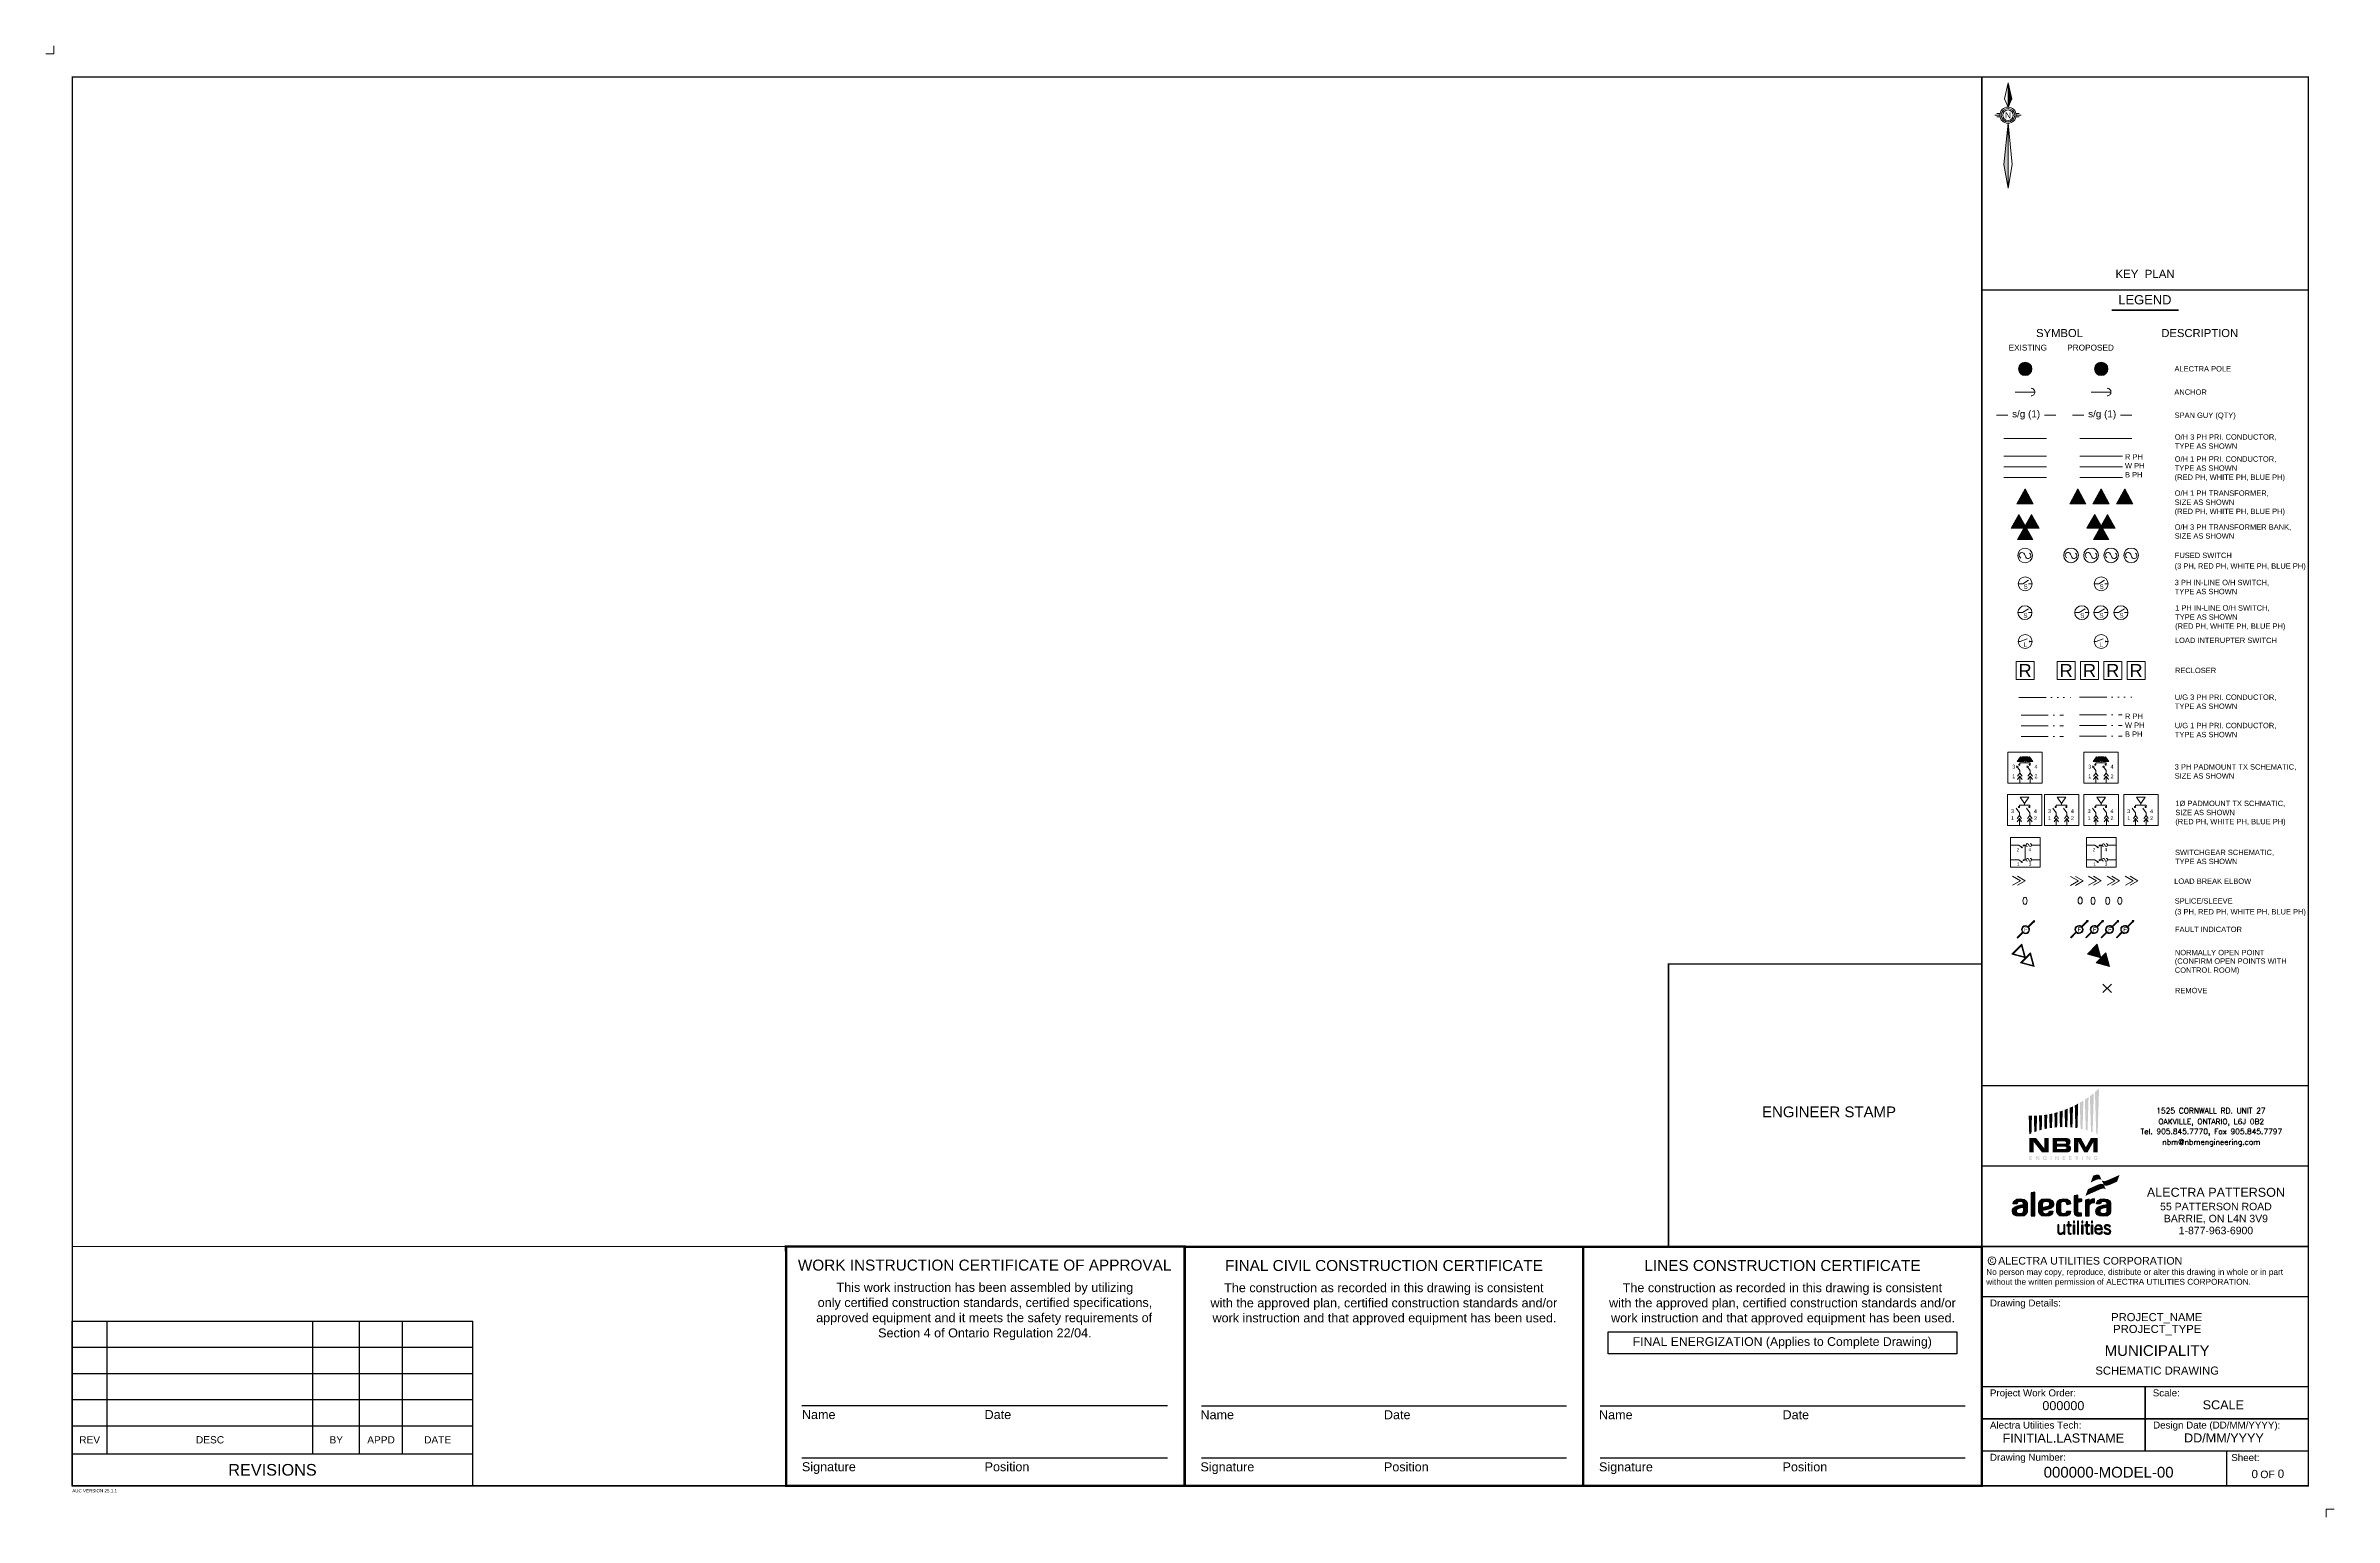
# Paper-space layout 'SCH-01' of a CAD drawing. Header units: metres. Extents: x -2 to 425, y -2 to 273.
import ezdxf
from ezdxf.enums import TextEntityAlignment as Align

# ---------------------------------------------------------------- set-up
doc = ezdxf.new("R2010")
doc.units = ezdxf.units.M
doc.header["$LTSCALE"] = 0.21
doc.linetypes.add('Alectra 1 PH UG Conductor', pattern=[34, 24, -5, 0, -5])
doc.linetypes.add('Alectra 3 PH UG Conductor', pattern=[44, 24, -5, 0, -5, 0, -5, 0, -5])
doc.layers.add('ENGINEER_STAMP', color=7, linetype='Continuous')
doc.layers.add('LOGO', color=230, linetype='Continuous', lineweight=0, true_color=0xfe0060)
doc.layers.add('SPAN GUY - EXISTING', color=7, linetype='Continuous', lineweight=0)
doc.styles.add('DIMS_Span', font='Arial.ttf')
doc.styles.add('ROMANS', font='ROMANS', dxfattribs={"height": 2})
doc.styles.get("Standard").update_dxf_attribs({"font": 'Arial.ttf'})

psp = doc.layouts.new('SCH-01')

# ---------------------------------------------------------------- texts
for s, height, p in [('SYMBOL', 1.5, (369.6, 218.49)), ('DESCRIPTION', 1.5, (392.95, 218.49)), ('AUC VERSION 25.1.1', 0.6, (3.42, 3.13))]:
    psp.add_text(s, height=height).set_placement(p)
at = {"lineweight": 13}
for s, p in [('EXISTING', (364.47, 215.97)), ('PROPOSED', (375.4, 215.97))]:
    psp.add_text(s, height=1.1, rotation=359.9894, dxfattribs=at).set_placement(p)
at = {"linetype": 'Alectra 1 PH UG Conductor', "char_height": 1, "attachment_point": 1}
for s, insert, width in [('ALECTRA POLE', (395.4, 213.08), 10.6135), ('ANCHOR', (395.38, 208.73), 6.0862), ('SPAN GUY (QTY)', (395.42, 204.42), 11.467), ('(3 PH, RED PH, WHITE PH, BLUE PH)', (395.43, 176.32), 27.2531), ('FUSED SWITCH', (395.46, 178.3), 10.6855), ('LOAD INTERUPTER SWITCH', (395.48, 162.46), 19.1108), ('RECLOSER', (395.49, 156.85), 7.724), ('LOAD BREAK ELBOW', (395.35, 117.56), 14.434), ('SPLICE/SLEEVE', (395.44, 113.88), 10.8473), ('(3 PH, RED PH, WHITE PH, BLUE PH)', (395.46, 111.86), 28.836), ('FAULT INDICATOR', (395.49, 108.58), 12.5584), ('NORMALLY OPEN POINT ', (395.48, 104.26), 17.1632), ('REMOVE', (395.49, 97.18), 6.0848)]:
    psp.add_mtext(s, dxfattribs=dict(at, insert=insert, width=width))
for s, insert, char_height, width, attachment_point in [('R PH\\PW PH\\PB PH', (386.17, 196.66), 1, 13.7286, 1), ('O/H 3 PH TRANSFORMER BANK, SIZE AS SHOWN', (395.43, 183.58), 1, 23.5291, 1), ('R PH\\PW PH\\PB PH', (386.17, 148.31), 1, 13.7286, 1), ('REV', (6.67, 12.92), 1.354, 4.8756, 5), ('DESC', (29.11, 12.92), 1.354, 36.7441, 5), ('BY', (52.65, 12.92), 1.354, 7.0823, 5), ('APPD', (61, 12.92), 1.354, 6.3685, 5), ('DATE', (71.55, 12.92), 1.354, 11.4803, 5), ('REVISIONS', (40.76, 7.32), 2.167, 73.0516, 5)]:
    psp.add_mtext(s, dxfattribs=dict(insert=insert, char_height=char_height, width=width, attachment_point=attachment_point))
for s, insert, width, line_spacing_factor in [('O/H 1 PH PRI. CONDUCTOR, TYPE AS SHOWN \\P(RED PH, WHITE PH, BLUE PH)', (395.44, 196.26), 22.8424, 1.016371), ('O/H 3 PH PRI. CONDUCTOR, \\PTYPE AS SHOWN', (395.46, 200.37), 23.3529, 1.021518), ('O/H 1 PH TRANSFORMER, \\PSIZE AS SHOWN \\P(RED PH, WHITE PH, BLUE PH)', (395.44, 189.9), 23.7162, 1.016371), ('3 PH IN-LINE O/H SWITCH, \\PTYPE AS SHOWN', (395.44, 173.24), 22.0395, 1.010641), ('1 PH IN-LINE O/H SWITCH, \\PTYPE AS SHOWN \\P(RED PH, WHITE PH, BLUE PH)', (395.52, 168.5), 25.5704, 1.016371), ('U/G 3 PH PRI. CONDUCTOR, \\PTYPE AS SHOWN', (395.46, 151.86), 26.5695, 1.010641), ('U/G 1 PH PRI. CONDUCTOR, TYPE AS SHOWN', (395.46, 146.58), 22.6136, 1.010641), ('3 PH PADMOUNT TX SCHEMATIC, SIZE AS SHOWN', (395.44, 138.87), 24.295, 1.010641), ('1Ø PADMOUNT TX SCHMATIC, SIZE AS SHOWN\\P(RED PH, WHITE PH, BLUE PH)', (395.56, 132.06), 20.5929, 1.016371), ('SWITCHGEAR SCHEMATIC, TYPE AS SHOWN', (395.5, 122.93), 18.5644, 1.010641), ('(CONFIRM OPEN POINTS WITH CONTROL ROOM)', (395.46, 102.67), 20.9809, 1.010641)]:
    psp.add_mtext(s, dxfattribs=dict(at, insert=insert, width=width, line_spacing_factor=line_spacing_factor))
at = {"color": 8, "lineweight": 0, "ltscale": 0.1}
for s, width, gutter_width, insert, char_height, attachment_point in [('S', 0.0916, 0.458, (367.27, 172.38), 0.825, 1), ('S', 0.0916, 0.458, (367.23, 166.98), 0.825, 1), ('L', 0.0916, 0.458, (367.29, 161.56), 0.855, 1), ('\\pxqc;R', 0.1506, 0.485, (367.55, 156.33), 2.426, 5), ('F', 0.7631, 4.44, (367.36, 108.4), 0.763, 1)]:
    psp.add_mtext_dynamic_manual_height_columns(s, width=width, gutter_width=gutter_width, heights=[0], dxfattribs=dict(at, insert=insert, char_height=char_height, attachment_point=attachment_point))
at = {"color": 18, "lineweight": 0, "ltscale": 0.1, "true_color": 0x000000}
for s, width, gutter_width, insert, char_height, attachment_point in [('S', 0.0916, 0.458, (381.44, 172.38), 0.825, 1), ('L', 0.0916, 0.458, (381.46, 161.56), 0.855, 1), ('\\pxqc;R', 0.1506, 0.485, (375.2, 156.33), 2.426, 5), ('F', 0.7631, 4.44, (377.33, 108.43), 0.763, 1)]:
    psp.add_mtext_dynamic_manual_height_columns(s, width=width, gutter_width=gutter_width, heights=[0], dxfattribs=dict(at, insert=insert, char_height=char_height, attachment_point=attachment_point))
at = {"color": 1, "lineweight": 0, "ltscale": 0.1}
for s, width, gutter_width, insert, char_height, attachment_point in [('S', 0.0916, 0.458, (377.83, 167), 0.825, 1), ('\\pxqc;R', 0.1506, 0.485, (379.55, 156.33), 2.426, 5), ('F', 0.7631, 4.44, (380.18, 108.43), 0.763, 1)]:
    psp.add_mtext_dynamic_manual_height_columns(s, width=width, gutter_width=gutter_width, heights=[0], dxfattribs=dict(at, insert=insert, char_height=char_height, attachment_point=attachment_point))
at = {"color": 42, "lineweight": 0, "ltscale": 0.1, "true_color": 0xc8aa14}
for s, width, gutter_width, insert, char_height, attachment_point in [('S', 0.0916, 0.458, (381.41, 166.99), 0.825, 1), ('\\pxqc;R', 0.1506, 0.485, (383.89, 156.33), 2.426, 5), ('F', 0.7631, 4.44, (383.02, 108.43), 0.763, 1)]:
    psp.add_mtext_dynamic_manual_height_columns(s, width=width, gutter_width=gutter_width, heights=[0], dxfattribs=dict(at, insert=insert, char_height=char_height, attachment_point=attachment_point))
at = {"color": 5, "lineweight": 0, "ltscale": 0.1}
for s, width, gutter_width, insert, char_height, attachment_point in [('S', 0.0916, 0.458, (385.14, 166.99), 0.825, 1), ('\\pxqc;R', 0.1506, 0.485, (388.24, 156.33), 2.426, 5), ('F', 0.7631, 4.44, (385.87, 108.43), 0.763, 1)]:
    psp.add_mtext_dynamic_manual_height_columns(s, width=width, gutter_width=gutter_width, heights=[0], dxfattribs=dict(at, insert=insert, char_height=char_height, attachment_point=attachment_point))
at = {"color": 8, "lineweight": 0, "ltscale": 0.1, "flags": 1}
for tag in ['STATE', 'TYPE']:
    psp.add_attdef(tag, (366.56, 208.23), '', height=0.0066, dxfattribs=at)
at = {"color": 18, "lineweight": 0, "ltscale": 0.1, "true_color": 0x000000, "flags": 1}
for tag in ['STATE', 'TYPE']:
    psp.add_attdef(tag, (380.74, 208.23), '', height=0.0066, dxfattribs=at)
at = {"lineweight": 0, "ltscale": 0.1}
for tag, text, height, p in [('3', '3', 0.719, (365.71, 138.06)), ('1', '1', 0.719, (365.71, 136.26)), ('3', '3', 0.719, (379.88, 138.06)), ('1', '1', 0.719, (379.88, 136.26)), ('3', '3', 0.719, (365.48, 129.76)), ('1', '1', 0.719, (365.48, 128.44)), ('3', '3', 0.719, (372.37, 129.76)), ('1', '1', 0.719, (372.37, 128.44)), ('3', '3', 0.719, (379.76, 129.76)), ('1', '1', 0.719, (379.76, 128.44)), ('3', '3', 0.719, (387.15, 129.76)), ('1', '1', 0.719, (387.15, 128.44)), ('2', '2', 0.611, (366.46, 122.65)), ('1', '1', 0.611, (366.54, 119.94))]:
    psp.add_attdef(tag, text=text, height=height, dxfattribs=at).set_placement(p, align=Align.RIGHT)
for tag, p, s, height in [('4', (369.3, 138.06), '4', 0.719), ('2', (369.3, 136.26), '2', 0.719), ('2', (383.48, 136.26), '2', 0.719), ('4', (369.19, 129.76), '4', 0.719), ('2', (369.19, 128.44), '2', 0.719), ('4', (376.08, 129.76), '4', 0.719), ('2', (376.08, 128.44), '2', 0.719), ('4', (383.47, 129.76), '4', 0.719), ('2', (383.47, 128.44), '2', 0.719), ('4', (390.86, 129.76), '4', 0.719), ('2', (390.86, 128.44), '2', 0.719), ('4', (368.18, 122.65), '4', 0.611), ('3', (368.25, 119.94), '3', 0.611)]:
    psp.add_attdef(tag, p, s, height=height, dxfattribs=at)
at = {"color": 18, "lineweight": 0, "ltscale": 0.1, "true_color": 0x000000}
for tag, p, s, height in [('4', (383.48, 138.06), '4', 0.719), ('4', (382.36, 122.65), '4', 0.611), ('3', (382.42, 119.94), '3', 0.611)]:
    psp.add_attdef(tag, p, s, height=height, dxfattribs=at)
for tag, text, p in [('2', '2', (380.63, 122.65)), ('1', '1', (380.72, 119.94))]:
    psp.add_attdef(tag, text=text, height=0.611, dxfattribs=at).set_placement(p, align=Align.RIGHT)
at = {"layer": 'ENGINEER_STAMP', "style": 'DIMS_Span'}
psp.add_text('ENGINEER STAMP', height=2, dxfattribs=at).set_placement((330.99, 74.06), align=Align.MIDDLE_CENTER)

# ---------------------------------------------------------------- blocks, each defined once
blk = doc.blocks.new('WORK_INST_CERT')
for p, q in [((0.00505, 0.02555), (0.12148, 0.02555)), ((0.00505, 0.00892), (0.12148, 0.00892))]:
    blk.add_line(p, q)
at = {"lineweight": 30, "const_width": 0.000751}
blk.add_lwpolyline([(0.127, 0), (0, 0), (-0.00002, 0.0762), (0.12698, 0.0762)], close=True, dxfattribs=at)
blk.add_text('WORK INSTRUCTION CERTIFICATE OF APPROVAL', height=0.0034931).set_placement((0.06326, 0.07031), align=Align.MIDDLE_CENTER)
for s, p in [('only certified construction standards, certified specifications,', (0.01008, 0.05696)), ('This work instruction has been assembled by utilizing', (0.01607, 0.06179)), ('approved equipment and it meets the safety requirements of', (0.00959, 0.05212)), ('Section 4 of Ontario Regulation 22/04.', (0.02933, 0.04728))]:
    blk.add_text(s, height=0.0028721).set_placement(p)
for s, p in [('Name', (0.00505, 0.02414)), ('Date', (0.06326, 0.02414)), ('Signature', (0.00505, 0.00752)), ('Position', (0.06326, 0.00752))]:
    blk.add_text(s, height=0.002872).set_placement(p, align=Align.TOP_LEFT)
for tag, p in [('NAME', (0.00505, 0.02555)), ('DATE', (0.06326, 0.02555)), ('POSITION', (0.06326, 0.00892))]:
    blk.add_attdef(tag, text='', height=0.00317).set_placement(p, align=Align.BOTTOM_LEFT)
blk = doc.blocks.new('FINAL_CIVIL_CERT')
for p, q in [((0.00536, 0.02551), (0.12164, 0.02551)), ((0.00536, 0.00891), (0.12164, 0.00891))]:
    blk.add_line(p, q)
at = {"lineweight": 30, "const_width": 0.00075}
blk.add_lwpolyline([(0.127, 0), (0, 0), (0, 0.0762), (0.127, 0.0762)], close=True, dxfattribs=at)
blk.add_text('FINAL CIVIL CONSTRUCTION CERTIFICATE', height=0.0034886).set_placement((0.0635, 0.07022), align=Align.MIDDLE_CENTER)
for s, p in [('with the approved plan, certified construction standards and/or', (0.00823, 0.05688)), ('The construction as recorded in this drawing is consistent', (0.01258, 0.06171)), ('work instruction and that approved equipment has been used.', (0.00887, 0.0521))]:
    blk.add_text(s, height=0.0028684).set_placement(p)
for s, p in [('Name', (0.00504, 0.02411)), ('Date', (0.0635, 0.02411)), ('Signature', (0.00504, 0.00751)), ('Position', (0.0635, 0.00751))]:
    blk.add_text(s, height=0.002868).set_placement(p, align=Align.TOP_LEFT)
for tag, p in [('NAME', (0.00536, 0.02551)), ('DATE', (0.06358, 0.02551)), ('POSITION', (0.06358, 0.00888))]:
    blk.add_attdef(tag, text='', height=0.00317).set_placement(p, align=Align.BOTTOM_LEFT)
blk = doc.blocks.new('LINE_CONS_CERT')
for p, q in [((0.00536, 0.02551), (0.12164, 0.02551)), ((0.00536, 0.00891), (0.12164, 0.00891))]:
    blk.add_line(p, q)
at = {"lineweight": 30, "const_width": 0.00075}
blk.add_lwpolyline([(0.127, 0), (0, 0), (0, 0.0762), (0.127, 0.0762)], close=True, dxfattribs=at)
blk.add_lwpolyline([(0.00794, 0.04908), (0.11906, 0.04908), (0.11906, 0.04212), (0.00794, 0.04212)], close=True)
blk.add_text('LINES CONSTRUCTION CERTIFICATE', height=0.0034886).set_placement((0.0635, 0.07022), align=Align.MIDDLE_CENTER)
for s, height, p in [('with the approved plan, certified construction standards and/or', 0.0028684, (0.00823, 0.05688)), ('The construction as recorded in this drawing is consistent', 0.0028684, (0.01258, 0.06171)), ('work instruction and that approved equipment has been used.', 0.0028684, (0.00887, 0.0521)), ('FINAL ENERGIZATION (Applies to Complete Drawing)', 0.0027909, (0.01575, 0.04459))]:
    blk.add_text(s, height=height).set_placement(p)
for s, p in [('Name', (0.00504, 0.02411)), ('Date', (0.0635, 0.02411)), ('Signature', (0.00504, 0.00751)), ('Position', (0.0635, 0.00751))]:
    blk.add_text(s, height=0.002868).set_placement(p, align=Align.TOP_LEFT)
for tag, p in [('NAME', (0.00536, 0.02551)), ('DATE', (0.06358, 0.02551)), ('POSITION', (0.06358, 0.00888))]:
    blk.add_attdef(tag, text='', height=0.00317).set_placement(p, align=Align.BOTTOM_LEFT)
blk = doc.blocks.new('*U90')
for tag, height, p in [('OFFICE', 0.15, (-1.249, -0.314)), ('CITY_POSTAL', 0.125, (-1.249, -0.739)), ('ADDRESS', 0.125, (-1.249, -0.539)), ('PHONE', 0.125, (-1.249, -0.939))]:
    blk.add_attdef(tag, text='', height=height).set_placement(p, align=Align.CENTER)
blk = doc.blocks.new('*U72')
for points in [[(0, 0.15), (0.068, 0.303), (0, 0.598)], [(0, -0.15), (0, -1.35), (-0.076, -0.912)]]:
    blk.add_hatch(color=256).paths.add_polyline_path(points)
at = {"color": 7, "linetype": 'Continuous', "lineweight": 0}
for p, q in [((0, 0.598), (-0.066, 0.303)), ((0, 0.598), (0.068, 0.303)), ((0, 0.15), (0, 0.598)), ((-0.209, 0), (-0.247, 0)), ((-0.152, 0.029), (-0.209, 0.029)), ((-0.152, 0), (-0.209, 0)), ((0, 0.15), (-0.066, 0.303)), ((0, 0.15), (0.068, 0.303)), ((0.15, 0.029), (0.207, 0.029)), ((0.15, 0), (0.207, 0)), ((0.207, 0), (0.245, 0)), ((-0.152, -0.028), (-0.209, -0.028)), ((-0.076, -0.912), (0, -0.15)), ((0, -0.15), (0, -1.35)), ((0.076, -0.912), (0, -0.15)), ((0.15, -0.028), (0.207, -0.028)), ((-0.076, -0.912), (0, -1.35)), ((0.076, -0.912), (0, -1.35))]:
    blk.add_line(p, q, dxfattribs=at)
for radius, start, end in [(0.15, 0, 180), (0.15, 180, 0), (0.124, 0, 180), (0.124, 180, 0), (0.0976, 0, 180), (0.0976, 180, 0)]:
    blk.add_arc((0, 0), radius, start, end, dxfattribs=at)
blk.add_text('N', height=0.114, rotation=0, dxfattribs=at).set_placement((-0.057, -0.059))
blk = doc.blocks.new('Alectra Logo')
h = blk.add_hatch(color=56)
h.dxf.hatch_style = 1
h.set_gradient(color1=(118, 136, 30), color2=(255, 255, 0), tint=1)
edge = h.paths.add_edge_path()
edge.add_spline(control_points=[(0.000566, 0.000244), (0.000566, 0.000244), (0.000552, 0.000275), (0.000491, 0.000248), (0.000491, 0.000248), (0.000294, 0.00016), (0.000294, 0.00016), (0.000294, 0.00016), (0.000328, 0.00025), (0.000328, 0.00025), (0.000328, 0.00025), (0.000463, 0.00031), (0.000463, 0.00031), (0.000524, 0.000337), (0.000539, 0.000306), (0.000539, 0.000306), (0.000539, 0.000306), (0.000566, 0.000244), (0.000566, 0.000244)], knot_values=[0, 0, 0, 0, 1, 1, 1, 2, 2, 2, 3, 3, 3, 4, 4, 4, 5, 5, 5, 6, 6, 6, 6], degree=3, periodic=0)
h = blk.add_hatch(color=56)
h.dxf.hatch_style = 1
h.set_gradient(color1=(118, 136, 30), color2=(255, 255, 0), tint=1)
edge = h.paths.add_edge_path()
edge.add_spline(control_points=[(0.000511, 0.000368), (0.000511, 0.000368), (0.000497, 0.000399), (0.000435, 0.000372), (0.000435, 0.000372), (0.000363, 0.000339), (0.000363, 0.000339), (0.000363, 0.000339), (0.000397, 0.000429), (0.000397, 0.000429), (0.000397, 0.000429), (0.000408, 0.000434), (0.000408, 0.000434), (0.000469, 0.000461), (0.000484, 0.00043), (0.000484, 0.00043), (0.000484, 0.00043), (0.000511, 0.000368), (0.000511, 0.000368)], knot_values=[0, 0, 0, 0, 1, 1, 1, 2, 2, 2, 3, 3, 3, 4, 4, 4, 5, 5, 5, 6, 6, 6, 6], degree=3, periodic=0)
h = blk.add_hatch(color=56)
h.dxf.hatch_style = 1
h.set_gradient(color1=(118, 136, 30), color2=(255, 255, 0), tint=1)
edge = h.paths.add_edge_path()
edge.add_spline(control_points=[(0.00051, 0.00037), (0.00051, 0.00037), (0.000525, 0.000339), (0.000586, 0.000367), (0.000648, 0.000394), (0.000749, 0.000439), (0.000749, 0.000439), (0.000749, 0.000439), (0.000715, 0.000349), (0.000715, 0.000349), (0.000715, 0.000349), (0.000635, 0.000314), (0.000614, 0.000305), (0.000552, 0.000277), (0.000538, 0.000308), (0.000538, 0.000308), (0.000538, 0.000308), (0.00051, 0.00037), (0.00051, 0.00037)], knot_values=[0, 0, 0, 0, 1, 1, 1, 2, 2, 2, 3, 3, 3, 4, 4, 4, 5, 5, 5, 6, 6, 6, 6], degree=3, periodic=0)
at = {"true_color": 0x54575a}
h = blk.add_hatch(color=251, dxfattribs=at)
h.dxf.hatch_style = 1
edge = h.paths.add_edge_path()
edge.add_spline(control_points=[(-0.000484, 0.000044), (-0.000484, 0.000071), (-0.000487, 0.000121), (-0.000577, 0.000121), (-0.000648, 0.000121), (-0.000669, 0.000086), (-0.000671, 0.000055), (-0.000671, 0.000055), (-0.000624, 0.000055), (-0.000624, 0.000055), (-0.000623, 0.000066), (-0.000612, 0.000086), (-0.000573, 0.000086), (-0.000531, 0.000086), (-0.000531, 0.000056), (-0.000531, 0.000045), (-0.000531, 0.000045), (-0.000567, 0.000036), (-0.000608, 0.000027), (-0.000672, 0.000013), (-0.000681, -0.000023), (-0.000681, -0.000044), (-0.000681, -0.000078), (-0.000658, -0.000113), (-0.000582, -0.000113), (-0.000484, -0.000113), (-0.000484, -0.000073), (-0.000484, -0.000016), (-0.000484, -0.000016), (-0.000484, 0.000044), (-0.000484, 0.000044)], knot_values=[0, 0, 0, 0, 1, 1, 1, 2, 2, 2, 3, 3, 3, 4, 4, 4, 5, 5, 5, 6, 6, 6, 7, 7, 7, 8, 8, 8, 9, 9, 9, 10, 10, 10, 10], degree=3, periodic=0)
edge = h.paths.add_edge_path()
edge.add_spline(control_points=[(-0.000531, -0.000029), (-0.000531, -0.00006), (-0.000531, -0.000074), (-0.000581, -0.000074), (-0.000628, -0.000074), (-0.000631, -0.000057), (-0.000631, -0.000041), (-0.000631, -0.000027), (-0.000625, -0.000014), (-0.000589, -0.000006), (-0.00056, 0), (-0.000531, 0.000008), (-0.000531, 0.000008), (-0.000531, 0.000008), (-0.000531, -0.000029), (-0.000531, -0.000029)], knot_values=[0, 0, 0, 0, 1, 1, 1, 2, 2, 2, 3, 3, 3, 4, 4, 4, 5, 5, 5, 5], degree=3, periodic=0)
h = blk.add_hatch(color=251, dxfattribs=at)
h.dxf.hatch_style = 1
h.paths.add_polyline_path([(-0.000383, 0.00021), (-0.00043, 0.000199), (-0.00043, -0.000106), (-0.000383, -0.000106)])
h = blk.add_hatch(color=251, dxfattribs=at)
h.dxf.hatch_style = 1
edge = h.paths.add_edge_path()
edge.add_spline(control_points=[(-0.000329, -0.000035), (-0.000329, -0.000063), (-0.000326, -0.000113), (-0.000235, -0.000113), (-0.000165, -0.000113), (-0.000144, -0.000078), (-0.000141, -0.000046), (-0.000141, -0.000046), (-0.000188, -0.000046), (-0.000188, -0.000046), (-0.00019, -0.000058), (-0.000201, -0.000078), (-0.00024, -0.000078), (-0.000282, -0.000078), (-0.000282, -0.000049), (-0.000282, -0.000037), (-0.000282, -0.000037), (-0.000246, -0.000028), (-0.000205, -0.000019), (-0.00014, -0.000005), (-0.000132, 0.000031), (-0.000132, 0.000052), (-0.000132, 0.000087), (-0.000155, 0.000121), (-0.000231, 0.000121), (-0.000329, 0.000121), (-0.000329, 0.000082), (-0.000329, 0.000025), (-0.000329, 0.000025), (-0.000329, -0.000035), (-0.000329, -0.000035)], knot_values=[0, 0, 0, 0, 1, 1, 1, 2, 2, 2, 3, 3, 3, 4, 4, 4, 5, 5, 5, 6, 6, 6, 7, 7, 7, 8, 8, 8, 9, 9, 9, 10, 10, 10, 10], degree=3, periodic=0)
edge = h.paths.add_edge_path()
edge.add_spline(control_points=[(-0.000282, 0.00004), (-0.000282, 0.000071), (-0.000282, 0.000084), (-0.000232, 0.000084), (-0.000185, 0.000084), (-0.000181, 0.000069), (-0.000181, 0.000053), (-0.000181, 0.000038), (-0.000187, 0.000024), (-0.000223, 0.000016), (-0.000253, 0.00001), (-0.000282, 0.000002), (-0.000282, 0.000002), (-0.000282, 0.000002), (-0.000282, 0.00004), (-0.000282, 0.00004)], knot_values=[0, 0, 0, 0, 1, 1, 1, 2, 2, 2, 3, 3, 3, 4, 4, 4, 5, 5, 5, 5], degree=3, periodic=0)
h = blk.add_hatch(color=251, dxfattribs=at)
h.dxf.hatch_style = 1
edge = h.paths.add_edge_path()
edge.add_spline(control_points=[(-0.000041, 0.000045), (-0.000041, 0.000056), (-0.000041, 0.000086), (0.000001, 0.000086), (0.00004, 0.000086), (0.000046, 0.000067), (0.000049, 0.000042), (0.000049, 0.000042), (0.000094, 0.000053), (0.000094, 0.000053), (0.00009, 0.000085), (0.000076, 0.000121), (0.000006, 0.000121), (-0.000085, 0.000121), (-0.000088, 0.000071), (-0.000088, 0.000044), (-0.000088, 0.000044), (-0.000088, -0.000016), (-0.000088, -0.000016), (-0.000088, -0.000073), (-0.000088, -0.000113), (0.000003, -0.000113), (0.000072, -0.000113), (0.000093, -0.000079), (0.000093, -0.000045), (0.000093, -0.000045), (0.000045, -0.000045), (0.000045, -0.000045), (0.000043, -0.00006), (0.000038, -0.000074), (0.000002, -0.000074), (-0.000036, -0.000074), (-0.000041, -0.00006), (-0.000041, -0.000029), (-0.000041, -0.000029), (-0.000041, 0.000045), (-0.000041, 0.000045)], knot_values=[0, 0, 0, 0, 1, 1, 1, 2, 2, 2, 3, 3, 3, 4, 4, 4, 5, 5, 5, 6, 6, 6, 7, 7, 7, 8, 8, 8, 9, 9, 9, 10, 10, 10, 11, 11, 11, 12, 12, 12, 12], degree=3, periodic=0)
h = blk.add_hatch(color=251, dxfattribs=at)
h.dxf.hatch_style = 1
edge = h.paths.add_edge_path()
edge.add_spline(control_points=[(0.000239, -0.000106), (0.000227, -0.000107), (0.000215, -0.000109), (0.000202, -0.000109), (0.000172, -0.000109), (0.000143, -0.000104), (0.000143, -0.000051), (0.000143, -0.000051), (0.000143, 0.000159), (0.000143, 0.000159), (0.000143, 0.000159), (0.00019, 0.000171), (0.00019, 0.000171), (0.00019, 0.000171), (0.00019, 0.000114), (0.00019, 0.000114), (0.00019, 0.000114), (0.000247, 0.000114), (0.000247, 0.000114), (0.000247, 0.000114), (0.000247, 0.000091), (0.000247, 0.000091), (0.000247, 0.000091), (0.00019, 0.000077), (0.00019, 0.000077), (0.00019, 0.000077), (0.00019, -0.000027), (0.00019, -0.000027), (0.00019, -0.000054), (0.00019, -0.000071), (0.000219, -0.000071), (0.000226, -0.000071), (0.000232, -0.00007), (0.000239, -0.000069), (0.000239, -0.000069), (0.000239, -0.000106), (0.000239, -0.000106)], knot_values=[0, 0, 0, 0, 1, 1, 1, 2, 2, 2, 3, 3, 3, 4, 4, 4, 5, 5, 5, 6, 6, 6, 7, 7, 7, 8, 8, 8, 9, 9, 9, 10, 10, 10, 11, 11, 11, 12, 12, 12, 12], degree=3, periodic=0)
h = blk.add_hatch(color=251, dxfattribs=at)
h.dxf.hatch_style = 1
edge = h.paths.add_edge_path()
edge.add_spline(control_points=[(0.000341, -0.000106), (0.000341, -0.000106), (0.000294, -0.000106), (0.000294, -0.000106), (0.000294, -0.000106), (0.000294, 0.000102), (0.000294, 0.000102), (0.000294, 0.000102), (0.000341, 0.000114), (0.000341, 0.000114), (0.000341, 0.000114), (0.000341, 0.000073), (0.000341, 0.000073), (0.000341, 0.000073), (0.000341, 0.000073), (0.000341, 0.000073), (0.000355, 0.000096), (0.000366, 0.000121), (0.000414, 0.000121), (0.000414, 0.000121), (0.000414, 0.000072), (0.000414, 0.000072), (0.000391, 0.000072), (0.000372, 0.000066), (0.000359, 0.000053), (0.000341, 0.000035), (0.000341, 0.000013), (0.000341, -0.000024), (0.000341, -0.000024), (0.000341, -0.000106), (0.000341, -0.000106)], knot_values=[0, 0, 0, 0, 1, 1, 1, 2, 2, 2, 3, 3, 3, 4, 4, 4, 5, 5, 5, 6, 6, 6, 7, 7, 7, 8, 8, 8, 9, 9, 9, 10, 10, 10, 10], degree=3, periodic=0)
h = blk.add_hatch(color=251, dxfattribs=at)
h.dxf.hatch_style = 1
edge = h.paths.add_edge_path()
edge.add_spline(control_points=[(0.00063, 0.000044), (0.00063, 0.000071), (0.000628, 0.000121), (0.000537, 0.000121), (0.000467, 0.000121), (0.000446, 0.000086), (0.000443, 0.000055), (0.000443, 0.000055), (0.00049, 0.000055), (0.00049, 0.000055), (0.000492, 0.000066), (0.000503, 0.000086), (0.000542, 0.000086), (0.000583, 0.000086), (0.000583, 0.000056), (0.000583, 0.000045), (0.000583, 0.000045), (0.000548, 0.000036), (0.000507, 0.000027), (0.000442, 0.000013), (0.000433, -0.000023), (0.000433, -0.000044), (0.000433, -0.000078), (0.000456, -0.000113), (0.000532, -0.000113), (0.000631, -0.000113), (0.00063, -0.000073), (0.00063, -0.000016), (0.00063, -0.000016), (0.00063, 0.000044), (0.00063, 0.000044)], knot_values=[0, 0, 0, 0, 1, 1, 1, 2, 2, 2, 3, 3, 3, 4, 4, 4, 5, 5, 5, 6, 6, 6, 7, 7, 7, 8, 8, 8, 9, 9, 9, 10, 10, 10, 10], degree=3, periodic=0)
edge = h.paths.add_edge_path()
edge.add_spline(control_points=[(0.000583, -0.000029), (0.000583, -0.00006), (0.000583, -0.000074), (0.000534, -0.000074), (0.000487, -0.000074), (0.000484, -0.000057), (0.000484, -0.000041), (0.000484, -0.000027), (0.000489, -0.000014), (0.000525, -0.000006), (0.000554, 0), (0.000583, 0.000008), (0.000583, 0.000008), (0.000583, 0.000008), (0.000583, -0.000029), (0.000583, -0.000029)], knot_values=[0, 0, 0, 0, 1, 1, 1, 2, 2, 2, 3, 3, 3, 4, 4, 4, 5, 5, 5, 5], degree=3, periodic=0)
h = blk.add_hatch(color=251, dxfattribs=at)
h.dxf.hatch_style = 1
edge = h.paths.add_edge_path()
edge.add_spline(control_points=[(0.000017, -0.000227), (0.000017, -0.000227), (0.000017, -0.00035), (0.000017, -0.00035), (0.000017, -0.00035), (0.000003, -0.00035), (0.000003, -0.00035), (0.000003, -0.00035), (0.000003, -0.000331), (0.000003, -0.000331), (-0.000011, -0.000345), (-0.000022, -0.000353), (-0.00004, -0.000353), (-0.000066, -0.000353), (-0.000077, -0.000338), (-0.000077, -0.000311), (-0.000077, -0.000311), (-0.000077, -0.000227), (-0.000077, -0.000227), (-0.000077, -0.000227), (-0.000063, -0.000227), (-0.000063, -0.000227), (-0.000063, -0.000227), (-0.000063, -0.00031), (-0.000063, -0.00031), (-0.000063, -0.00033), (-0.000057, -0.000341), (-0.000037, -0.000341), (-0.000022, -0.000341), (-0.000013, -0.000332), (0.000003, -0.000318), (0.000003, -0.000318), (0.000003, -0.000227), (0.000003, -0.000227), (0.000003, -0.000227), (0.000017, -0.000227), (0.000017, -0.000227)], knot_values=[0, 0, 0, 0, 1, 1, 1, 2, 2, 2, 3, 3, 3, 4, 4, 4, 5, 5, 5, 6, 6, 6, 7, 7, 7, 8, 8, 8, 9, 9, 9, 10, 10, 10, 11, 11, 11, 12, 12, 12, 12], degree=3, periodic=0)
h = blk.add_hatch(color=251, dxfattribs=at)
h.dxf.hatch_style = 1
edge = h.paths.add_edge_path()
edge.add_spline(control_points=[(0.000062, -0.000227), (0.000062, -0.000227), (0.000062, -0.000187), (0.000062, -0.000187), (0.000062, -0.000187), (0.000076, -0.000187), (0.000076, -0.000187), (0.000076, -0.000187), (0.000076, -0.000227), (0.000076, -0.000227), (0.000076, -0.000227), (0.000104, -0.000227), (0.000104, -0.000227), (0.000104, -0.000227), (0.000104, -0.000239), (0.000104, -0.000239), (0.000104, -0.000239), (0.000076, -0.000239), (0.000076, -0.000239), (0.000076, -0.000239), (0.000076, -0.000329), (0.000076, -0.000329), (0.000076, -0.000337), (0.00008, -0.000341), (0.000089, -0.000341), (0.000094, -0.000341), (0.000099, -0.00034), (0.000104, -0.000339), (0.000104, -0.000339), (0.000104, -0.000351), (0.000104, -0.000351), (0.000099, -0.000351), (0.000094, -0.000353), (0.000089, -0.000353), (0.000069, -0.000353), (0.000062, -0.000346), (0.000062, -0.000331), (0.000062, -0.000331), (0.000062, -0.000239), (0.000062, -0.000239), (0.000062, -0.000239), (0.000043, -0.000239), (0.000043, -0.000239), (0.000043, -0.000239), (0.000043, -0.000227), (0.000043, -0.000227), (0.000043, -0.000227), (0.000062, -0.000227), (0.000062, -0.000227)], knot_values=[0, 0, 0, 0, 1, 1, 1, 2, 2, 2, 3, 3, 3, 4, 4, 4, 5, 5, 5, 6, 6, 6, 7, 7, 7, 8, 8, 8, 9, 9, 9, 10, 10, 10, 11, 11, 11, 12, 12, 12, 13, 13, 13, 14, 14, 14, 15, 15, 15, 16, 16, 16, 16], degree=3, periodic=0)
h = blk.add_hatch(color=251, dxfattribs=at)
h.dxf.hatch_style = 1
edge = h.paths.add_edge_path()
edge.add_spline(control_points=[(0.000146, -0.0002), (0.000146, -0.0002), (0.000132, -0.0002), (0.000132, -0.0002), (0.000132, -0.0002), (0.000132, -0.0002), (0.000132, -0.0002), (0.000132, -0.0002), (0.000132, -0.0002), (0.000132, -0.0002), (0.000132, -0.0002), (0.000132, -0.00018), (0.000132, -0.00018), (0.000132, -0.00018), (0.000146, -0.00018), (0.000146, -0.00018), (0.000146, -0.00018), (0.000146, -0.00018), (0.000146, -0.00018), (0.000146, -0.00018), (0.000146, -0.00018), (0.000146, -0.00018), (0.000146, -0.00018), (0.000146, -0.0002), (0.000146, -0.0002)], knot_values=[0, 0, 0, 0, 1, 1, 1, 2, 2, 2, 3, 3, 3, 4, 4, 4, 5, 5, 5, 6, 6, 6, 7, 7, 7, 8, 8, 8, 8], degree=3, periodic=0)
edge = h.paths.add_edge_path()
edge.add_spline(control_points=[(0.000146, -0.000227), (0.000146, -0.000227), (0.000146, -0.000228), (0.000146, -0.000228), (0.000146, -0.000228), (0.000146, -0.000227), (0.000146, -0.000227), (0.000146, -0.000227), (0.000132, -0.000227), (0.000132, -0.000227), (0.000132, -0.000227), (0.000132, -0.00035), (0.000132, -0.00035), (0.000132, -0.00035), (0.000132, -0.00035), (0.000132, -0.00035), (0.000132, -0.00035), (0.000132, -0.00035), (0.000132, -0.00035), (0.000132, -0.00035), (0.000146, -0.00035), (0.000146, -0.00035), (0.000146, -0.00035), (0.000146, -0.000227), (0.000146, -0.000227)], knot_values=[0, 0, 0, 0, 1, 1, 1, 2, 2, 2, 3, 3, 3, 4, 4, 4, 5, 5, 5, 6, 6, 6, 7, 7, 7, 8, 8, 8, 8], degree=3, periodic=0)
h = blk.add_hatch(color=251, dxfattribs=at)
h.dxf.hatch_style = 1
edge = h.paths.add_edge_path()
edge.add_spline(control_points=[(0.000203, -0.00035), (0.000203, -0.00035), (0.000188, -0.00035), (0.000188, -0.00035), (0.000188, -0.00035), (0.000188, -0.00035), (0.000188, -0.00035), (0.000188, -0.00035), (0.000188, -0.00035), (0.000188, -0.00035), (0.000188, -0.00035), (0.000188, -0.00018), (0.000188, -0.00018), (0.000188, -0.00018), (0.000203, -0.00018), (0.000203, -0.00018), (0.000203, -0.00018), (0.000202, -0.00018), (0.000202, -0.00018), (0.000202, -0.00018), (0.000203, -0.00018), (0.000203, -0.00018), (0.000203, -0.00018), (0.000203, -0.00035), (0.000203, -0.00035)], knot_values=[0, 0, 0, 0, 1, 1, 1, 2, 2, 2, 3, 3, 3, 4, 4, 4, 5, 5, 5, 6, 6, 6, 7, 7, 7, 8, 8, 8, 8], degree=3, periodic=0)
h = blk.add_hatch(color=251, dxfattribs=at)
h.dxf.hatch_style = 1
edge = h.paths.add_edge_path()
edge.add_spline(control_points=[(0.000259, -0.0002), (0.000259, -0.0002), (0.000245, -0.0002), (0.000245, -0.0002), (0.000245, -0.0002), (0.000245, -0.0002), (0.000245, -0.0002), (0.000245, -0.0002), (0.000245, -0.0002), (0.000245, -0.0002), (0.000245, -0.0002), (0.000245, -0.00018), (0.000245, -0.00018), (0.000245, -0.00018), (0.000259, -0.00018), (0.000259, -0.00018), (0.000259, -0.00018), (0.000259, -0.00018), (0.000259, -0.00018), (0.000259, -0.00018), (0.000259, -0.00018), (0.000259, -0.00018), (0.000259, -0.00018), (0.000259, -0.0002), (0.000259, -0.0002)], knot_values=[0, 0, 0, 0, 1, 1, 1, 2, 2, 2, 3, 3, 3, 4, 4, 4, 5, 5, 5, 6, 6, 6, 7, 7, 7, 8, 8, 8, 8], degree=3, periodic=0)
edge = h.paths.add_edge_path()
edge.add_spline(control_points=[(0.000259, -0.000227), (0.000259, -0.000227), (0.000259, -0.000228), (0.000259, -0.000228), (0.000259, -0.000228), (0.000259, -0.000227), (0.000259, -0.000227), (0.000259, -0.000227), (0.000245, -0.000227), (0.000245, -0.000227), (0.000245, -0.000227), (0.000245, -0.00035), (0.000245, -0.00035), (0.000245, -0.00035), (0.000245, -0.00035), (0.000245, -0.00035), (0.000245, -0.00035), (0.000245, -0.00035), (0.000245, -0.00035), (0.000245, -0.00035), (0.000259, -0.00035), (0.000259, -0.00035), (0.000259, -0.00035), (0.000259, -0.000227), (0.000259, -0.000227)], knot_values=[0, 0, 0, 0, 1, 1, 1, 2, 2, 2, 3, 3, 3, 4, 4, 4, 5, 5, 5, 6, 6, 6, 7, 7, 7, 8, 8, 8, 8], degree=3, periodic=0)
h = blk.add_hatch(color=251, dxfattribs=at)
h.dxf.hatch_style = 1
edge = h.paths.add_edge_path()
edge.add_spline(control_points=[(0.000305, -0.000227), (0.000305, -0.000227), (0.000305, -0.000187), (0.000305, -0.000187), (0.000305, -0.000187), (0.00032, -0.000187), (0.00032, -0.000187), (0.00032, -0.000187), (0.00032, -0.000227), (0.00032, -0.000227), (0.00032, -0.000227), (0.000347, -0.000227), (0.000347, -0.000227), (0.000347, -0.000227), (0.000347, -0.000239), (0.000347, -0.000239), (0.000347, -0.000239), (0.00032, -0.000239), (0.00032, -0.000239), (0.00032, -0.000239), (0.00032, -0.000329), (0.00032, -0.000329), (0.00032, -0.000337), (0.000324, -0.000341), (0.000333, -0.000341), (0.000337, -0.000341), (0.000343, -0.00034), (0.000347, -0.000339), (0.000347, -0.000339), (0.000347, -0.000351), (0.000347, -0.000351), (0.000342, -0.000351), (0.000337, -0.000353), (0.000333, -0.000353), (0.000312, -0.000353), (0.000305, -0.000346), (0.000305, -0.000331), (0.000305, -0.000331), (0.000305, -0.000239), (0.000305, -0.000239), (0.000305, -0.000239), (0.000286, -0.000239), (0.000286, -0.000239), (0.000286, -0.000239), (0.000286, -0.000227), (0.000286, -0.000227), (0.000286, -0.000227), (0.000305, -0.000227), (0.000305, -0.000227)], knot_values=[0, 0, 0, 0, 1, 1, 1, 2, 2, 2, 3, 3, 3, 4, 4, 4, 5, 5, 5, 6, 6, 6, 7, 7, 7, 8, 8, 8, 9, 9, 9, 10, 10, 10, 11, 11, 11, 12, 12, 12, 13, 13, 13, 14, 14, 14, 15, 15, 15, 16, 16, 16, 16], degree=3, periodic=0)
h = blk.add_hatch(color=251, dxfattribs=at)
h.dxf.hatch_style = 1
edge = h.paths.add_edge_path()
edge.add_spline(control_points=[(0.000389, -0.0002), (0.000389, -0.0002), (0.000375, -0.0002), (0.000375, -0.0002), (0.000375, -0.0002), (0.000375, -0.0002), (0.000375, -0.0002), (0.000375, -0.0002), (0.000375, -0.0002), (0.000375, -0.0002), (0.000375, -0.0002), (0.000375, -0.00018), (0.000375, -0.00018), (0.000375, -0.00018), (0.000389, -0.00018), (0.000389, -0.00018), (0.000389, -0.00018), (0.000389, -0.00018), (0.000389, -0.00018), (0.000389, -0.00018), (0.000389, -0.00018), (0.000389, -0.00018), (0.000389, -0.00018), (0.000389, -0.0002), (0.000389, -0.0002)], knot_values=[0, 0, 0, 0, 1, 1, 1, 2, 2, 2, 3, 3, 3, 4, 4, 4, 5, 5, 5, 6, 6, 6, 7, 7, 7, 8, 8, 8, 8], degree=3, periodic=0)
edge = h.paths.add_edge_path()
edge.add_spline(control_points=[(0.000389, -0.000227), (0.000389, -0.000227), (0.000389, -0.000228), (0.000389, -0.000228), (0.000389, -0.000228), (0.000389, -0.000227), (0.000389, -0.000227), (0.000389, -0.000227), (0.000375, -0.000227), (0.000375, -0.000227), (0.000375, -0.000227), (0.000375, -0.00035), (0.000375, -0.00035), (0.000375, -0.00035), (0.000375, -0.00035), (0.000375, -0.00035), (0.000375, -0.00035), (0.000375, -0.00035), (0.000375, -0.00035), (0.000375, -0.00035), (0.000389, -0.00035), (0.000389, -0.00035), (0.000389, -0.00035), (0.000389, -0.000227), (0.000389, -0.000227)], knot_values=[0, 0, 0, 0, 1, 1, 1, 2, 2, 2, 3, 3, 3, 4, 4, 4, 5, 5, 5, 6, 6, 6, 7, 7, 7, 8, 8, 8, 8], degree=3, periodic=0)
h = blk.add_hatch(color=251, dxfattribs=at)
h.dxf.hatch_style = 1
edge = h.paths.add_edge_path()
edge.add_spline(control_points=[(0.000431, -0.000289), (0.000431, -0.000317), (0.000443, -0.000341), (0.000472, -0.000341), (0.000488, -0.000341), (0.000496, -0.000336), (0.000509, -0.000316), (0.000509, -0.000316), (0.00052, -0.000323), (0.00052, -0.000323), (0.000507, -0.000344), (0.000494, -0.000353), (0.000471, -0.000353), (0.000438, -0.000353), (0.000417, -0.000332), (0.000417, -0.000289), (0.000417, -0.000251), (0.000437, -0.000225), (0.000469, -0.000225), (0.000503, -0.000225), (0.000519, -0.000251), (0.000519, -0.000289), (0.000519, -0.000289), (0.000431, -0.000289), (0.000431, -0.000289)], knot_values=[0, 0, 0, 0, 1, 1, 1, 2, 2, 2, 3, 3, 3, 4, 4, 4, 5, 5, 5, 6, 6, 6, 7, 7, 7, 8, 8, 8, 8], degree=3, periodic=0)
edge = h.paths.add_edge_path()
edge.add_spline(control_points=[(0.000504, -0.000278), (0.000501, -0.000253), (0.00049, -0.000237), (0.000468, -0.000236), (0.000443, -0.000236), (0.000432, -0.000262), (0.000431, -0.000278), (0.000431, -0.000278), (0.000504, -0.000278), (0.000504, -0.000278)], knot_values=[0, 0, 0, 0, 1, 1, 1, 2, 2, 2, 3, 3, 3, 3], degree=3, periodic=0)
h = blk.add_hatch(color=251, dxfattribs=at)
h.dxf.hatch_style = 1
edge = h.paths.add_edge_path()
edge.add_spline(control_points=[(0.00055, -0.000321), (0.000562, -0.000337), (0.000572, -0.000341), (0.000589, -0.000341), (0.000605, -0.000341), (0.000617, -0.000331), (0.000617, -0.000318), (0.000617, -0.000282), (0.000543, -0.000302), (0.000543, -0.000259), (0.000543, -0.000235), (0.000561, -0.000225), (0.000583, -0.000225), (0.000604, -0.000225), (0.000617, -0.000233), (0.000626, -0.000247), (0.000626, -0.000247), (0.000615, -0.000255), (0.000615, -0.000255), (0.000606, -0.000243), (0.000597, -0.000236), (0.000582, -0.000236), (0.000568, -0.000236), (0.000557, -0.000243), (0.000557, -0.000258), (0.000557, -0.000288), (0.000631, -0.00027), (0.000631, -0.000318), (0.000631, -0.00034), (0.00061, -0.000353), (0.000588, -0.000353), (0.000568, -0.000353), (0.000551, -0.000345), (0.000539, -0.000328), (0.000539, -0.000328), (0.00055, -0.000321), (0.00055, -0.000321)], knot_values=[0, 0, 0, 0, 1, 1, 1, 2, 2, 2, 3, 3, 3, 4, 4, 4, 5, 5, 5, 6, 6, 6, 7, 7, 7, 8, 8, 8, 9, 9, 9, 10, 10, 10, 11, 11, 11, 12, 12, 12, 12], degree=3, periodic=0)
at = {"color": 251, "true_color": 0x54575a}
blk.add_lwpolyline([(-0.000383, 0.00021), (-0.00043, 0.000199), (-0.00043, -0.000106), (-0.000383, -0.000106), (-0.000383, 0.00021)], dxfattribs=at)
for points, knots in [([(-0.000484, 0.000044), (-0.000484, 0.000071), (-0.000487, 0.000121), (-0.000577, 0.000121), (-0.000648, 0.000121), (-0.000669, 0.000086), (-0.000671, 0.000055), (-0.000671, 0.000055), (-0.000624, 0.000055), (-0.000624, 0.000055), (-0.000623, 0.000066), (-0.000612, 0.000086), (-0.000573, 0.000086), (-0.000531, 0.000086), (-0.000531, 0.000056), (-0.000531, 0.000045), (-0.000531, 0.000045), (-0.000567, 0.000036), (-0.000608, 0.000027), (-0.000672, 0.000013), (-0.000681, -0.000023), (-0.000681, -0.000044), (-0.000681, -0.000078), (-0.000658, -0.000113), (-0.000582, -0.000113), (-0.000484, -0.000113), (-0.000484, -0.000073), (-0.000484, -0.000016), (-0.000484, -0.000016), (-0.000484, 0.000044), (-0.000484, 0.000044)], [0, 0, 0, 0, 1, 1, 1, 2, 2, 2, 3, 3, 3, 4, 4, 4, 5, 5, 5, 6, 6, 6, 7, 7, 7, 8, 8, 8, 9, 9, 9, 10, 10, 10, 10]), ([(-0.000531, -0.000029), (-0.000531, -0.00006), (-0.000531, -0.000074), (-0.000581, -0.000074), (-0.000628, -0.000074), (-0.000631, -0.000057), (-0.000631, -0.000041), (-0.000631, -0.000027), (-0.000625, -0.000014), (-0.000589, -0.000006), (-0.00056, 0), (-0.000531, 0.000008), (-0.000531, 0.000008), (-0.000531, 0.000008), (-0.000531, -0.000029), (-0.000531, -0.000029)], [0, 0, 0, 0, 1, 1, 1, 2, 2, 2, 3, 3, 3, 4, 4, 4, 5, 5, 5, 5]), ([(-0.000329, -0.000035), (-0.000329, -0.000063), (-0.000326, -0.000113), (-0.000235, -0.000113), (-0.000165, -0.000113), (-0.000144, -0.000078), (-0.000141, -0.000046), (-0.000141, -0.000046), (-0.000188, -0.000046), (-0.000188, -0.000046), (-0.00019, -0.000058), (-0.000201, -0.000078), (-0.00024, -0.000078), (-0.000282, -0.000078), (-0.000282, -0.000049), (-0.000282, -0.000037), (-0.000282, -0.000037), (-0.000246, -0.000028), (-0.000205, -0.000019), (-0.00014, -0.000005), (-0.000132, 0.000031), (-0.000132, 0.000052), (-0.000132, 0.000087), (-0.000155, 0.000121), (-0.000231, 0.000121), (-0.000329, 0.000121), (-0.000329, 0.000082), (-0.000329, 0.000025), (-0.000329, 0.000025), (-0.000329, -0.000035), (-0.000329, -0.000035)], [0, 0, 0, 0, 1, 1, 1, 2, 2, 2, 3, 3, 3, 4, 4, 4, 5, 5, 5, 6, 6, 6, 7, 7, 7, 8, 8, 8, 9, 9, 9, 10, 10, 10, 10]), ([(-0.000282, 0.00004), (-0.000282, 0.000071), (-0.000282, 0.000084), (-0.000232, 0.000084), (-0.000185, 0.000084), (-0.000181, 0.000069), (-0.000181, 0.000053), (-0.000181, 0.000038), (-0.000187, 0.000024), (-0.000223, 0.000016), (-0.000253, 0.00001), (-0.000282, 0.000002), (-0.000282, 0.000002), (-0.000282, 0.000002), (-0.000282, 0.00004), (-0.000282, 0.00004)], [0, 0, 0, 0, 1, 1, 1, 2, 2, 2, 3, 3, 3, 4, 4, 4, 5, 5, 5, 5]), ([(-0.000041, 0.000045), (-0.000041, 0.000056), (-0.000041, 0.000086), (0.000001, 0.000086), (0.00004, 0.000086), (0.000046, 0.000067), (0.000049, 0.000042), (0.000049, 0.000042), (0.000094, 0.000053), (0.000094, 0.000053), (0.00009, 0.000085), (0.000076, 0.000121), (0.000006, 0.000121), (-0.000085, 0.000121), (-0.000088, 0.000071), (-0.000088, 0.000044), (-0.000088, 0.000044), (-0.000088, -0.000016), (-0.000088, -0.000016), (-0.000088, -0.000073), (-0.000088, -0.000113), (0.000003, -0.000113), (0.000072, -0.000113), (0.000093, -0.000079), (0.000093, -0.000045), (0.000093, -0.000045), (0.000045, -0.000045), (0.000045, -0.000045), (0.000043, -0.00006), (0.000038, -0.000074), (0.000002, -0.000074), (-0.000036, -0.000074), (-0.000041, -0.00006), (-0.000041, -0.000029), (-0.000041, -0.000029), (-0.000041, 0.000045), (-0.000041, 0.000045)], [0, 0, 0, 0, 1, 1, 1, 2, 2, 2, 3, 3, 3, 4, 4, 4, 5, 5, 5, 6, 6, 6, 7, 7, 7, 8, 8, 8, 9, 9, 9, 10, 10, 10, 11, 11, 11, 12, 12, 12, 12]), ([(0.000239, -0.000106), (0.000227, -0.000107), (0.000215, -0.000109), (0.000202, -0.000109), (0.000172, -0.000109), (0.000143, -0.000104), (0.000143, -0.000051), (0.000143, -0.000051), (0.000143, 0.000159), (0.000143, 0.000159), (0.000143, 0.000159), (0.00019, 0.000171), (0.00019, 0.000171), (0.00019, 0.000171), (0.00019, 0.000114), (0.00019, 0.000114), (0.00019, 0.000114), (0.000247, 0.000114), (0.000247, 0.000114), (0.000247, 0.000114), (0.000247, 0.000091), (0.000247, 0.000091), (0.000247, 0.000091), (0.00019, 0.000077), (0.00019, 0.000077), (0.00019, 0.000077), (0.00019, -0.000027), (0.00019, -0.000027), (0.00019, -0.000054), (0.00019, -0.000071), (0.000219, -0.000071), (0.000226, -0.000071), (0.000232, -0.00007), (0.000239, -0.000069), (0.000239, -0.000069), (0.000239, -0.000106), (0.000239, -0.000106)], [0, 0, 0, 0, 1, 1, 1, 2, 2, 2, 3, 3, 3, 4, 4, 4, 5, 5, 5, 6, 6, 6, 7, 7, 7, 8, 8, 8, 9, 9, 9, 10, 10, 10, 11, 11, 11, 12, 12, 12, 12]), ([(0.000341, -0.000106), (0.000341, -0.000106), (0.000294, -0.000106), (0.000294, -0.000106), (0.000294, -0.000106), (0.000294, 0.000102), (0.000294, 0.000102), (0.000294, 0.000102), (0.000341, 0.000114), (0.000341, 0.000114), (0.000341, 0.000114), (0.000341, 0.000073), (0.000341, 0.000073), (0.000341, 0.000073), (0.000341, 0.000073), (0.000341, 0.000073), (0.000355, 0.000096), (0.000366, 0.000121), (0.000414, 0.000121), (0.000414, 0.000121), (0.000414, 0.000072), (0.000414, 0.000072), (0.000391, 0.000072), (0.000372, 0.000066), (0.000359, 0.000053), (0.000341, 0.000035), (0.000341, 0.000013), (0.000341, -0.000024), (0.000341, -0.000024), (0.000341, -0.000106), (0.000341, -0.000106)], [0, 0, 0, 0, 1, 1, 1, 2, 2, 2, 3, 3, 3, 4, 4, 4, 5, 5, 5, 6, 6, 6, 7, 7, 7, 8, 8, 8, 9, 9, 9, 10, 10, 10, 10]), ([(0.00063, 0.000044), (0.00063, 0.000071), (0.000628, 0.000121), (0.000537, 0.000121), (0.000467, 0.000121), (0.000446, 0.000086), (0.000443, 0.000055), (0.000443, 0.000055), (0.00049, 0.000055), (0.00049, 0.000055), (0.000492, 0.000066), (0.000503, 0.000086), (0.000542, 0.000086), (0.000583, 0.000086), (0.000583, 0.000056), (0.000583, 0.000045), (0.000583, 0.000045), (0.000548, 0.000036), (0.000507, 0.000027), (0.000442, 0.000013), (0.000433, -0.000023), (0.000433, -0.000044), (0.000433, -0.000078), (0.000456, -0.000113), (0.000532, -0.000113), (0.000631, -0.000113), (0.00063, -0.000073), (0.00063, -0.000016), (0.00063, -0.000016), (0.00063, 0.000044), (0.00063, 0.000044)], [0, 0, 0, 0, 1, 1, 1, 2, 2, 2, 3, 3, 3, 4, 4, 4, 5, 5, 5, 6, 6, 6, 7, 7, 7, 8, 8, 8, 9, 9, 9, 10, 10, 10, 10]), ([(0.000583, -0.000029), (0.000583, -0.00006), (0.000583, -0.000074), (0.000534, -0.000074), (0.000487, -0.000074), (0.000484, -0.000057), (0.000484, -0.000041), (0.000484, -0.000027), (0.000489, -0.000014), (0.000525, -0.000006), (0.000554, 0), (0.000583, 0.000008), (0.000583, 0.000008), (0.000583, 0.000008), (0.000583, -0.000029), (0.000583, -0.000029)], [0, 0, 0, 0, 1, 1, 1, 2, 2, 2, 3, 3, 3, 4, 4, 4, 5, 5, 5, 5]), ([(0.000017, -0.000227), (0.000017, -0.000227), (0.000017, -0.00035), (0.000017, -0.00035), (0.000017, -0.00035), (0.000003, -0.00035), (0.000003, -0.00035), (0.000003, -0.00035), (0.000003, -0.000331), (0.000003, -0.000331), (-0.000011, -0.000345), (-0.000022, -0.000353), (-0.00004, -0.000353), (-0.000066, -0.000353), (-0.000077, -0.000338), (-0.000077, -0.000311), (-0.000077, -0.000311), (-0.000077, -0.000227), (-0.000077, -0.000227), (-0.000077, -0.000227), (-0.000063, -0.000227), (-0.000063, -0.000227), (-0.000063, -0.000227), (-0.000063, -0.00031), (-0.000063, -0.00031), (-0.000063, -0.00033), (-0.000057, -0.000341), (-0.000037, -0.000341), (-0.000022, -0.000341), (-0.000013, -0.000332), (0.000003, -0.000318), (0.000003, -0.000318), (0.000003, -0.000227), (0.000003, -0.000227), (0.000003, -0.000227), (0.000017, -0.000227), (0.000017, -0.000227)], [0, 0, 0, 0, 1, 1, 1, 2, 2, 2, 3, 3, 3, 4, 4, 4, 5, 5, 5, 6, 6, 6, 7, 7, 7, 8, 8, 8, 9, 9, 9, 10, 10, 10, 11, 11, 11, 12, 12, 12, 12]), ([(0.000062, -0.000227), (0.000062, -0.000227), (0.000062, -0.000187), (0.000062, -0.000187), (0.000062, -0.000187), (0.000076, -0.000187), (0.000076, -0.000187), (0.000076, -0.000187), (0.000076, -0.000227), (0.000076, -0.000227), (0.000076, -0.000227), (0.000104, -0.000227), (0.000104, -0.000227), (0.000104, -0.000227), (0.000104, -0.000239), (0.000104, -0.000239), (0.000104, -0.000239), (0.000076, -0.000239), (0.000076, -0.000239), (0.000076, -0.000239), (0.000076, -0.000329), (0.000076, -0.000329), (0.000076, -0.000337), (0.00008, -0.000341), (0.000089, -0.000341), (0.000094, -0.000341), (0.000099, -0.00034), (0.000104, -0.000339), (0.000104, -0.000339), (0.000104, -0.000351), (0.000104, -0.000351), (0.000099, -0.000351), (0.000094, -0.000353), (0.000089, -0.000353), (0.000069, -0.000353), (0.000062, -0.000346), (0.000062, -0.000331), (0.000062, -0.000331), (0.000062, -0.000239), (0.000062, -0.000239), (0.000062, -0.000239), (0.000043, -0.000239), (0.000043, -0.000239), (0.000043, -0.000239), (0.000043, -0.000227), (0.000043, -0.000227), (0.000043, -0.000227), (0.000062, -0.000227), (0.000062, -0.000227)], [0, 0, 0, 0, 1, 1, 1, 2, 2, 2, 3, 3, 3, 4, 4, 4, 5, 5, 5, 6, 6, 6, 7, 7, 7, 8, 8, 8, 9, 9, 9, 10, 10, 10, 11, 11, 11, 12, 12, 12, 13, 13, 13, 14, 14, 14, 15, 15, 15, 16, 16, 16, 16]), ([(0.000146, -0.0002), (0.000146, -0.0002), (0.000132, -0.0002), (0.000132, -0.0002), (0.000132, -0.0002), (0.000132, -0.0002), (0.000132, -0.0002), (0.000132, -0.0002), (0.000132, -0.0002), (0.000132, -0.0002), (0.000132, -0.0002), (0.000132, -0.00018), (0.000132, -0.00018), (0.000132, -0.00018), (0.000146, -0.00018), (0.000146, -0.00018), (0.000146, -0.00018), (0.000146, -0.00018), (0.000146, -0.00018), (0.000146, -0.00018), (0.000146, -0.00018), (0.000146, -0.00018), (0.000146, -0.00018), (0.000146, -0.0002), (0.000146, -0.0002)], [0, 0, 0, 0, 1, 1, 1, 2, 2, 2, 3, 3, 3, 4, 4, 4, 5, 5, 5, 6, 6, 6, 7, 7, 7, 8, 8, 8, 8]), ([(0.000146, -0.000227), (0.000146, -0.000227), (0.000146, -0.000228), (0.000146, -0.000228), (0.000146, -0.000228), (0.000146, -0.000227), (0.000146, -0.000227), (0.000146, -0.000227), (0.000132, -0.000227), (0.000132, -0.000227), (0.000132, -0.000227), (0.000132, -0.00035), (0.000132, -0.00035), (0.000132, -0.00035), (0.000132, -0.00035), (0.000132, -0.00035), (0.000132, -0.00035), (0.000132, -0.00035), (0.000132, -0.00035), (0.000132, -0.00035), (0.000146, -0.00035), (0.000146, -0.00035), (0.000146, -0.00035), (0.000146, -0.000227), (0.000146, -0.000227)], [0, 0, 0, 0, 1, 1, 1, 2, 2, 2, 3, 3, 3, 4, 4, 4, 5, 5, 5, 6, 6, 6, 7, 7, 7, 8, 8, 8, 8]), ([(0.000203, -0.00035), (0.000203, -0.00035), (0.000188, -0.00035), (0.000188, -0.00035), (0.000188, -0.00035), (0.000188, -0.00035), (0.000188, -0.00035), (0.000188, -0.00035), (0.000188, -0.00035), (0.000188, -0.00035), (0.000188, -0.00035), (0.000188, -0.00018), (0.000188, -0.00018), (0.000188, -0.00018), (0.000203, -0.00018), (0.000203, -0.00018), (0.000203, -0.00018), (0.000202, -0.00018), (0.000202, -0.00018), (0.000202, -0.00018), (0.000203, -0.00018), (0.000203, -0.00018), (0.000203, -0.00018), (0.000203, -0.00035), (0.000203, -0.00035)], [0, 0, 0, 0, 1, 1, 1, 2, 2, 2, 3, 3, 3, 4, 4, 4, 5, 5, 5, 6, 6, 6, 7, 7, 7, 8, 8, 8, 8]), ([(0.000259, -0.0002), (0.000259, -0.0002), (0.000245, -0.0002), (0.000245, -0.0002), (0.000245, -0.0002), (0.000245, -0.0002), (0.000245, -0.0002), (0.000245, -0.0002), (0.000245, -0.0002), (0.000245, -0.0002), (0.000245, -0.0002), (0.000245, -0.00018), (0.000245, -0.00018), (0.000245, -0.00018), (0.000259, -0.00018), (0.000259, -0.00018), (0.000259, -0.00018), (0.000259, -0.00018), (0.000259, -0.00018), (0.000259, -0.00018), (0.000259, -0.00018), (0.000259, -0.00018), (0.000259, -0.00018), (0.000259, -0.0002), (0.000259, -0.0002)], [0, 0, 0, 0, 1, 1, 1, 2, 2, 2, 3, 3, 3, 4, 4, 4, 5, 5, 5, 6, 6, 6, 7, 7, 7, 8, 8, 8, 8]), ([(0.000259, -0.000227), (0.000259, -0.000227), (0.000259, -0.000228), (0.000259, -0.000228), (0.000259, -0.000228), (0.000259, -0.000227), (0.000259, -0.000227), (0.000259, -0.000227), (0.000245, -0.000227), (0.000245, -0.000227), (0.000245, -0.000227), (0.000245, -0.00035), (0.000245, -0.00035), (0.000245, -0.00035), (0.000245, -0.00035), (0.000245, -0.00035), (0.000245, -0.00035), (0.000245, -0.00035), (0.000245, -0.00035), (0.000245, -0.00035), (0.000259, -0.00035), (0.000259, -0.00035), (0.000259, -0.00035), (0.000259, -0.000227), (0.000259, -0.000227)], [0, 0, 0, 0, 1, 1, 1, 2, 2, 2, 3, 3, 3, 4, 4, 4, 5, 5, 5, 6, 6, 6, 7, 7, 7, 8, 8, 8, 8]), ([(0.000305, -0.000227), (0.000305, -0.000227), (0.000305, -0.000187), (0.000305, -0.000187), (0.000305, -0.000187), (0.00032, -0.000187), (0.00032, -0.000187), (0.00032, -0.000187), (0.00032, -0.000227), (0.00032, -0.000227), (0.00032, -0.000227), (0.000347, -0.000227), (0.000347, -0.000227), (0.000347, -0.000227), (0.000347, -0.000239), (0.000347, -0.000239), (0.000347, -0.000239), (0.00032, -0.000239), (0.00032, -0.000239), (0.00032, -0.000239), (0.00032, -0.000329), (0.00032, -0.000329), (0.00032, -0.000337), (0.000324, -0.000341), (0.000333, -0.000341), (0.000337, -0.000341), (0.000343, -0.00034), (0.000347, -0.000339), (0.000347, -0.000339), (0.000347, -0.000351), (0.000347, -0.000351), (0.000342, -0.000351), (0.000337, -0.000353), (0.000333, -0.000353), (0.000312, -0.000353), (0.000305, -0.000346), (0.000305, -0.000331), (0.000305, -0.000331), (0.000305, -0.000239), (0.000305, -0.000239), (0.000305, -0.000239), (0.000286, -0.000239), (0.000286, -0.000239), (0.000286, -0.000239), (0.000286, -0.000227), (0.000286, -0.000227), (0.000286, -0.000227), (0.000305, -0.000227), (0.000305, -0.000227)], [0, 0, 0, 0, 1, 1, 1, 2, 2, 2, 3, 3, 3, 4, 4, 4, 5, 5, 5, 6, 6, 6, 7, 7, 7, 8, 8, 8, 9, 9, 9, 10, 10, 10, 11, 11, 11, 12, 12, 12, 13, 13, 13, 14, 14, 14, 15, 15, 15, 16, 16, 16, 16]), ([(0.000389, -0.0002), (0.000389, -0.0002), (0.000375, -0.0002), (0.000375, -0.0002), (0.000375, -0.0002), (0.000375, -0.0002), (0.000375, -0.0002), (0.000375, -0.0002), (0.000375, -0.0002), (0.000375, -0.0002), (0.000375, -0.0002), (0.000375, -0.00018), (0.000375, -0.00018), (0.000375, -0.00018), (0.000389, -0.00018), (0.000389, -0.00018), (0.000389, -0.00018), (0.000389, -0.00018), (0.000389, -0.00018), (0.000389, -0.00018), (0.000389, -0.00018), (0.000389, -0.00018), (0.000389, -0.00018), (0.000389, -0.0002), (0.000389, -0.0002)], [0, 0, 0, 0, 1, 1, 1, 2, 2, 2, 3, 3, 3, 4, 4, 4, 5, 5, 5, 6, 6, 6, 7, 7, 7, 8, 8, 8, 8]), ([(0.000389, -0.000227), (0.000389, -0.000227), (0.000389, -0.000228), (0.000389, -0.000228), (0.000389, -0.000228), (0.000389, -0.000227), (0.000389, -0.000227), (0.000389, -0.000227), (0.000375, -0.000227), (0.000375, -0.000227), (0.000375, -0.000227), (0.000375, -0.00035), (0.000375, -0.00035), (0.000375, -0.00035), (0.000375, -0.00035), (0.000375, -0.00035), (0.000375, -0.00035), (0.000375, -0.00035), (0.000375, -0.00035), (0.000375, -0.00035), (0.000389, -0.00035), (0.000389, -0.00035), (0.000389, -0.00035), (0.000389, -0.000227), (0.000389, -0.000227)], [0, 0, 0, 0, 1, 1, 1, 2, 2, 2, 3, 3, 3, 4, 4, 4, 5, 5, 5, 6, 6, 6, 7, 7, 7, 8, 8, 8, 8]), ([(0.000431, -0.000289), (0.000431, -0.000317), (0.000443, -0.000341), (0.000472, -0.000341), (0.000488, -0.000341), (0.000496, -0.000336), (0.000509, -0.000316), (0.000509, -0.000316), (0.00052, -0.000323), (0.00052, -0.000323), (0.000507, -0.000344), (0.000494, -0.000353), (0.000471, -0.000353), (0.000438, -0.000353), (0.000417, -0.000332), (0.000417, -0.000289), (0.000417, -0.000251), (0.000437, -0.000225), (0.000469, -0.000225), (0.000503, -0.000225), (0.000519, -0.000251), (0.000519, -0.000289), (0.000519, -0.000289), (0.000431, -0.000289), (0.000431, -0.000289)], [0, 0, 0, 0, 1, 1, 1, 2, 2, 2, 3, 3, 3, 4, 4, 4, 5, 5, 5, 6, 6, 6, 7, 7, 7, 8, 8, 8, 8]), ([(0.000504, -0.000278), (0.000501, -0.000253), (0.00049, -0.000237), (0.000468, -0.000236), (0.000443, -0.000236), (0.000432, -0.000262), (0.000431, -0.000278), (0.000431, -0.000278), (0.000504, -0.000278), (0.000504, -0.000278)], [0, 0, 0, 0, 1, 1, 1, 2, 2, 2, 3, 3, 3, 3]), ([(0.00055, -0.000321), (0.000562, -0.000337), (0.000572, -0.000341), (0.000589, -0.000341), (0.000605, -0.000341), (0.000617, -0.000331), (0.000617, -0.000318), (0.000617, -0.000282), (0.000543, -0.000302), (0.000543, -0.000259), (0.000543, -0.000235), (0.000561, -0.000225), (0.000583, -0.000225), (0.000604, -0.000225), (0.000617, -0.000233), (0.000626, -0.000247), (0.000626, -0.000247), (0.000615, -0.000255), (0.000615, -0.000255), (0.000606, -0.000243), (0.000597, -0.000236), (0.000582, -0.000236), (0.000568, -0.000236), (0.000557, -0.000243), (0.000557, -0.000258), (0.000557, -0.000288), (0.000631, -0.00027), (0.000631, -0.000318), (0.000631, -0.00034), (0.00061, -0.000353), (0.000588, -0.000353), (0.000568, -0.000353), (0.000551, -0.000345), (0.000539, -0.000328), (0.000539, -0.000328), (0.00055, -0.000321), (0.00055, -0.000321)], [0, 0, 0, 0, 1, 1, 1, 2, 2, 2, 3, 3, 3, 4, 4, 4, 5, 5, 5, 6, 6, 6, 7, 7, 7, 8, 8, 8, 9, 9, 9, 10, 10, 10, 11, 11, 11, 12, 12, 12, 12])]:
    blk.add_open_spline(points, degree=3, knots=knots, dxfattribs=at)
blk = doc.blocks.new('A$C3AD731A2')
at = {"lineweight": 5}
blk.add_circle((0.00431, 0.00901), 0.00168, dxfattribs=at)
for s, height, p in [('c', 0.00238, (0.00338, 0.00813)), ('ALECTRA UTILITIES CORPORATION ', 0.0032329, (0.00692, 0.00737))]:
    blk.add_text(s, height=height).set_placement(p)
at = {"lineweight": 15, "insert": (0.00186, 0.0055), "char_height": 0.0025, "attachment_point": 1}
blk.add_mtext_dynamic_manual_height_columns('No person may copy, reproduce, distribute or alter this drawing in whole or in part without the written permission of ALECTRA UTILITIES CORPORATION. ', width=0.1262306, gutter_width=0.00000375, heights=[0], dxfattribs=at)
blk = doc.blocks.new('A$C7FE32304')
blk.add_blockref('A$C3AD731A2', (0, -0.0116))
blk = doc.blocks.new('Alectra B Size')
for p, q in [((386.52, 18.49), (386.52, 12.49)), ((386.52, 12.49), (386.52, 6.49))]:
    blk.add_line(p, q)
at = {"const_width": 0.262}
blk.add_lwpolyline([(416.94, 262.64), (416.94, 0), (0, 0), (0, 262.64)], close=True, dxfattribs=at)
for points, const_width in [([(356.06, 0), (356.06, 262.64)], 0.262), ([(416.94, 222.93), (356.06, 222.93)], 0.262), ([(380.24, 219.15), (392.79, 219.15)], 0.262), ([(416.94, 59.61), (356.06, 59.61)], 0.264), ([(416.94, 44.61), (356.06, 44.61)], 0.264), ([(416.94, 35.25), (356.06, 35.25)], 0.262), ([(416.94, 35.25), (356.06, 35.25)], 0.262), ([(356.06, 18.49), (416.94, 18.49)], 0.262), ([(386.52, 18.49), (386.49, 6.49)], 0.262), ([(386.52, 18.49), (386.49, 6.49)], 0.262), ([(356.06, 12.49), (416.94, 12.49)], 0.262), ([(356.06, 6.49), (416.94, 6.49)], 0.262), ([(401.73, 6.49), (401.73, 0)], 0.262)]:
    blk.add_lwpolyline(points, dxfattribs=dict(const_width=const_width))
for name, p, xscale, yscale, zscale in [('Alectra Logo', (371.28, 51.82), 13970, 13970, 13970), ('A$C7FE32304', (356.06, 43.1), 439.9991200000001, 439.9991200000001, 439.9991200000001)]:
    blk.add_blockref(name, p, dxfattribs=dict(xscale=xscale, yscale=yscale, zscale=zscale))
for s, height, p in [('KEY  PLAN', 1.528, (386.5, 225.15)), ('LEGEND', 1.727, (386.46, 220.23))]:
    blk.add_text(s, height=height).set_placement(p, align=Align.CENTER)
for s, p in [('Drawing Details:', (357.58, 34.73)), ('Project Work Order:', (357.58, 17.97)), ('Scale:', (387.93, 17.97)), ('Alectra Utilities Tech:', (357.58, 11.97)), ('Alectra Utilities Tech:', (357.58, 11.97)), ('Design Date (DD/MM/YYYY):', (388, 11.97)), ('Drawing Number:', (357.58, 5.97)), ('Sheet:', (402.58, 5.92))]:
    blk.add_text(s, height=1.3).set_placement(p, align=Align.TOP_LEFT)
blk.add_text('OF', height=1.397).set_placement((409.34, 2.13), align=Align.MIDDLE_CENTER)
at = {"style": 'DIMS_Span'}
for tag, height, p in [('PROJECT_NAME', 1.5, (388.67, 31.45)), ('PROJECT_TYPE', 1.5, (388.76, 29.24)), ('MUNICIPALITY', 2, (388.74, 25.21)), ('DRAWING_TYPE', 1.5, (388.76, 21.48)), ('PROJECT_WORK_ORDER', 1.68, (371.26, 14.95)), ('SCALE', 1.68, (401.09, 15.1)), ('PROJECT_TECHNICIAN', 1.68, (371.26, 8.91)), ('DESIGN_DATE', 1.68, (401.2, 8.93)), ('DRAWING_NUMBER', 2, (379.7, 2.53))]:
    blk.add_attdef(tag, text='', height=height, dxfattribs=at).set_placement(p, align=Align.MIDDLE_CENTER)
blk.add_attdef('SHEET', text='', height=1.54).set_placement((407.55, 0.97), align=Align.BOTTOM_RIGHT)
blk.add_attdef('SHEET_MAX', text='', height=1.54).set_placement((411.23, 1.03), align=Align.BOTTOM_LEFT)
blk = doc.blocks.new('NBM_LOGO')
at = {"true_color": 0x002a53}
for points in [[(0.07, 9.31), (2.9, 9.31), (6.33, 4.98), (6.34, 4.98), (6.34, 9.31), (8.17, 9.31), (8.17, 3.36), (5.34, 3.36), (1.91, 7.68), (1.9, 7.68), (1.9, 3.36), (0.07, 3.36)], [(18.68, 9.31), (21.48, 9.31), (23.54, 5.48), (25.61, 9.31), (28.41, 9.31), (28.41, 3.36), (26.64, 3.36), (26.64, 7.63), (26.62, 7.63), (24.23, 3.36), (22.86, 3.36), (20.47, 7.63), (20.45, 7.63), (20.45, 3.36), (18.68, 3.36)]]:
    blk.add_hatch(color=158, dxfattribs=at).paths.add_polyline_path(points)
at = {"true_color": 0x58779b}
h = blk.add_hatch(color=155, dxfattribs=at)
edge = h.paths.add_edge_path()
edge.add_spline(control_points=[(28.34, 0.33), (28.14, 0.23), (27.92, 0.18), (27.67, 0.18), (27.18, 0.18), (26.83, 0.51), (26.83, 1.01), (26.83, 1.52), (27.18, 1.86), (27.67, 1.86), (27.92, 1.86), (28.14, 1.81), (28.3, 1.66), (28.3, 1.66), (28.09, 1.45), (28.09, 1.45), (27.99, 1.55), (27.83, 1.6), (27.67, 1.6), (27.34, 1.6), (27.12, 1.35), (27.12, 1.03), (27.12, 0.69), (27.34, 0.43), (27.67, 0.43), (27.82, 0.43), (27.95, 0.46), (28.05, 0.52), (28.05, 0.52), (28.05, 0.9), (28.05, 0.9), (28.05, 0.9), (27.72, 0.9), (27.72, 0.9), (27.72, 0.9), (27.72, 1.15), (27.72, 1.15), (27.72, 1.15), (28.34, 1.15), (28.34, 1.15), (28.34, 1.15), (28.34, 0.33), (28.34, 0.33)], knot_values=[0, 0, 0, 0, 1, 1, 1, 2, 2, 2, 3, 3, 3, 4, 4, 4, 5, 5, 5, 6, 6, 6, 7, 7, 7, 8, 8, 8, 9, 9, 9, 10, 10, 10, 11, 11, 11, 12, 12, 12, 13, 13, 13, 14, 14, 14, 14], degree=3, periodic=0)
h.paths.add_polyline_path([(23.89, 1.82), (24.26, 1.82), (25.04, 0.63), (25.05, 0.62), (25.04, 0.62), (25.05, 0.63), (25.05, 1.82), (25.33, 1.82), (25.33, 0.22), (24.97, 0.22), (24.18, 1.45), (24.17, 1.45), (24.17, 0.22), (23.89, 0.22)])
h.paths.add_polyline_path([(21.96, 1.82), (22.25, 1.82), (22.25, 0.22), (21.96, 0.22)])
edge = h.paths.add_edge_path(flags=16)
edge.add_spline(control_points=[(19.76, 1.14), (19.92, 1.14), (20.11, 1.15), (20.11, 1.36), (20.11, 1.55), (19.93, 1.57), (19.78, 1.57), (19.78, 1.57), (19.53, 1.57), (19.53, 1.57), (19.53, 1.57), (19.53, 1.14), (19.53, 1.14), (19.53, 1.14), (19.76, 1.14), (19.76, 1.14)], knot_values=[0, 0, 0, 0, 1, 1, 1, 2, 2, 2, 3, 3, 3, 4, 4, 4, 5, 5, 5, 5], degree=3, periodic=0)
edge = h.paths.add_edge_path()
edge.add_spline(control_points=[(19.25, 1.82), (19.25, 1.82), (19.81, 1.82), (19.81, 1.82), (20.11, 1.82), (20.4, 1.72), (20.4, 1.36), (20.4, 1.13), (20.27, 0.96), (20.03, 0.92), (20.03, 0.92), (20.46, 0.22), (20.46, 0.22), (20.46, 0.22), (20.11, 0.22), (20.11, 0.22), (20.11, 0.22), (19.74, 0.9), (19.74, 0.9), (19.74, 0.9), (19.53, 0.9), (19.53, 0.9), (19.53, 0.9), (19.53, 0.22), (19.53, 0.22), (19.53, 0.22), (19.25, 0.22), (19.25, 0.22), (19.25, 0.22), (19.25, 1.82), (19.25, 1.82)], knot_values=[0, 0, 0, 0, 1, 1, 1, 2, 2, 2, 3, 3, 3, 4, 4, 4, 5, 5, 5, 6, 6, 6, 7, 7, 7, 8, 8, 8, 9, 9, 9, 10, 10, 10, 10], degree=3, periodic=0)
h.paths.add_polyline_path([(16.58, 1.82), (17.64, 1.82), (17.64, 1.56), (16.86, 1.56), (16.86, 1.17), (17.6, 1.17), (17.6, 0.91), (16.86, 0.91), (16.86, 0.47), (17.68, 0.47), (17.68, 0.22), (16.58, 0.22)])
h.paths.add_polyline_path([(13.91, 1.82), (14.97, 1.82), (14.97, 1.56), (14.19, 1.56), (14.19, 1.17), (14.93, 1.17), (14.93, 0.91), (14.19, 0.91), (14.19, 0.47), (15.01, 0.47), (15.01, 0.22), (13.91, 0.22)])
h.paths.add_polyline_path([(10.82, 1.82), (11.19, 1.82), (11.97, 0.63), (11.97, 0.62), (11.97, 0.62), (11.97, 0.63), (11.97, 1.82), (12.26, 1.82), (12.26, 0.22), (11.9, 0.22), (11.11, 1.45), (11.1, 1.45), (11.1, 0.22), (10.82, 0.22)])
h.paths.add_polyline_path([(8.89, 1.82), (9.18, 1.82), (9.18, 0.22), (8.89, 0.22)])
edge = h.paths.add_edge_path()
edge.add_spline(control_points=[(7.27, 0.33), (7.07, 0.23), (6.85, 0.18), (6.61, 0.18), (6.11, 0.18), (5.76, 0.51), (5.76, 1.01), (5.76, 1.52), (6.11, 1.86), (6.61, 1.86), (6.85, 1.86), (7.07, 1.81), (7.24, 1.66), (7.24, 1.66), (7.03, 1.45), (7.03, 1.45), (6.92, 1.55), (6.77, 1.6), (6.61, 1.6), (6.28, 1.6), (6.06, 1.35), (6.06, 1.03), (6.06, 0.69), (6.28, 0.43), (6.61, 0.43), (6.75, 0.43), (6.88, 0.46), (6.98, 0.52), (6.98, 0.52), (6.98, 0.9), (6.98, 0.9), (6.98, 0.9), (6.66, 0.9), (6.66, 0.9), (6.66, 0.9), (6.66, 1.15), (6.66, 1.15), (6.66, 1.15), (7.27, 1.15), (7.27, 1.15), (7.27, 1.15), (7.27, 0.33), (7.27, 0.33)], knot_values=[0, 0, 0, 0, 1, 1, 1, 2, 2, 2, 3, 3, 3, 4, 4, 4, 5, 5, 5, 6, 6, 6, 7, 7, 7, 8, 8, 8, 9, 9, 9, 10, 10, 10, 11, 11, 11, 12, 12, 12, 13, 13, 13, 14, 14, 14, 14], degree=3, periodic=0)
h.paths.add_polyline_path([(2.82, 1.82), (3.2, 1.82), (3.97, 0.63), (3.98, 0.62), (3.97, 0.62), (3.98, 0.63), (3.98, 1.82), (4.26, 1.82), (4.26, 0.22), (3.9, 0.22), (3.11, 1.45), (3.11, 1.45), (3.11, 0.22), (2.82, 0.22)])
h.paths.add_polyline_path([(0.15, 1.82), (1.21, 1.82), (1.21, 1.56), (0.43, 1.56), (0.43, 1.17), (1.17, 1.17), (1.17, 0.91), (0.43, 0.91), (0.43, 0.47), (1.25, 0.47), (1.25, 0.22), (0.15, 0.22)])
at = {"true_color": 0x002a53}
h = blk.add_hatch(color=158, dxfattribs=at)
edge = h.paths.add_edge_path()
edge.add_spline(control_points=[(9.75, 9.31), (9.75, 9.31), (15.01, 9.31), (15.01, 9.31), (16.46, 9.31), (17.17, 8.92), (17.17, 7.75), (17.17, 6.73), (16.8, 6.53), (16.29, 6.38), (16.29, 6.38), (16.29, 6.36), (16.29, 6.36), (17.09, 6.26), (17.38, 5.83), (17.38, 4.94), (17.38, 3.63), (16.61, 3.36), (15.57, 3.36), (15.57, 3.36), (9.75, 3.36), (9.75, 3.36), (9.75, 3.36), (9.75, 9.31), (9.75, 9.31)], knot_values=[0, 0, 0, 0, 1, 1, 1, 2, 2, 2, 3, 3, 3, 4, 4, 4, 5, 5, 5, 6, 6, 6, 7, 7, 7, 8, 8, 8, 8], degree=3, periodic=0)
edge = h.paths.add_edge_path(flags=16)
edge.add_spline(control_points=[(11.58, 6.95), (11.58, 6.95), (14.81, 6.95), (14.81, 6.95), (15.15, 6.95), (15.34, 7.07), (15.34, 7.41), (15.34, 7.76), (15.15, 7.88), (14.81, 7.88), (14.81, 7.88), (11.58, 7.88), (11.58, 7.88), (11.58, 7.88), (11.58, 6.95), (11.58, 6.95)], knot_values=[0, 0, 0, 0, 1, 1, 1, 2, 2, 2, 3, 3, 3, 4, 4, 4, 5, 5, 5, 5], degree=3, periodic=0)
edge = h.paths.add_edge_path(flags=16)
edge.add_spline(control_points=[(11.58, 4.79), (11.58, 4.79), (14.85, 4.79), (14.85, 4.79), (15.25, 4.79), (15.51, 4.88), (15.51, 5.22), (15.51, 5.63), (15.25, 5.72), (14.85, 5.72), (14.85, 5.72), (11.58, 5.72), (11.58, 5.72), (11.58, 5.72), (11.58, 4.79), (11.58, 4.79)], knot_values=[0, 0, 0, 0, 1, 1, 1, 2, 2, 2, 3, 3, 3, 4, 4, 4, 5, 5, 5, 5], degree=3, periodic=0)
at = {"layer": 'SPAN GUY - EXISTING', "true_color": 0x009cdb}
h = blk.add_hatch(color=142, dxfattribs=at)
h.dxf.hatch_style = 2
edge = h.paths.add_edge_path()
edge.add_spline(control_points=[(27.82, 11.09), (28.02, 11), (28.22, 10.9), (28.41, 10.8), (28.41, 10.8), (29, 29.83), (29, 29.83), (28.74, 29.58), (28.16, 29.02), (27.29, 28.29), (27.29, 28.29), (27.82, 11.09), (27.82, 11.09)], knot_values=[0, 0, 0, 0, 1, 1, 1, 2, 2, 2, 3, 3, 3, 4, 4, 4, 4], degree=3, periodic=0)
h = blk.add_hatch(color=142, dxfattribs=at)
h.dxf.hatch_style = 2
edge = h.paths.add_edge_path()
edge.add_spline(control_points=[(6.24, 18.84), (6.24, 18.84), (6.41, 13), (6.41, 13), (6.73, 13.07), (7.05, 13.13), (7.38, 13.19), (7.38, 13.19), (7.54, 19.03), (7.54, 19.03), (7.12, 18.96), (6.68, 18.9), (6.24, 18.84)], knot_values=[0, 0, 0, 0, 1, 1, 1, 2, 2, 2, 3, 3, 3, 4, 4, 4, 4], degree=3, periodic=0)
h = blk.add_hatch(color=142, dxfattribs=at)
h.dxf.hatch_style = 2
edge = h.paths.add_edge_path()
edge.add_spline(control_points=[(8.36, 19.18), (8.36, 19.18), (8.53, 13.39), (8.53, 13.39), (8.85, 13.44), (9.17, 13.48), (9.5, 13.52), (9.5, 13.52), (9.67, 19.45), (9.67, 19.45), (9.24, 19.35), (8.81, 19.26), (8.36, 19.18)], knot_values=[0, 0, 0, 0, 1, 1, 1, 2, 2, 2, 3, 3, 3, 4, 4, 4, 4], degree=3, periodic=0)
h = blk.add_hatch(color=142, dxfattribs=at)
h.dxf.hatch_style = 2
edge = h.paths.add_edge_path()
edge.add_spline(control_points=[(10.49, 19.65), (10.49, 19.65), (10.66, 13.65), (10.66, 13.65), (10.98, 13.68), (11.3, 13.7), (11.62, 13.72), (11.62, 13.72), (11.8, 20), (11.8, 20), (11.37, 19.87), (10.93, 19.76), (10.49, 19.65)], knot_values=[0, 0, 0, 0, 1, 1, 1, 2, 2, 2, 3, 3, 3, 4, 4, 4, 4], degree=3, periodic=0)
h = blk.add_hatch(color=142, dxfattribs=at)
h.dxf.hatch_style = 2
edge = h.paths.add_edge_path()
edge.add_spline(control_points=[(12.6, 20.24), (12.6, 20.24), (12.79, 13.79), (12.79, 13.79), (13.1, 13.8), (13.42, 13.8), (13.73, 13.81), (13.73, 13.81), (13.93, 20.68), (13.93, 20.68), (13.5, 20.52), (13.05, 20.38), (12.6, 20.24)], knot_values=[0, 0, 0, 0, 1, 1, 1, 2, 2, 2, 3, 3, 3, 4, 4, 4, 4], degree=3, periodic=0)
h = blk.add_hatch(color=142, dxfattribs=at)
h.dxf.hatch_style = 2
edge = h.paths.add_edge_path()
edge.add_spline(control_points=[(14.71, 20.96), (14.71, 20.96), (14.93, 13.81), (14.93, 13.81), (15.23, 13.8), (15.54, 13.79), (15.84, 13.78), (15.84, 13.78), (16.07, 21.49), (16.07, 21.49), (15.63, 21.31), (15.17, 21.13), (14.71, 20.96)], knot_values=[0, 0, 0, 0, 1, 1, 1, 2, 2, 2, 3, 3, 3, 4, 4, 4, 4], degree=3, periodic=0)
h = blk.add_hatch(color=142, dxfattribs=at)
h.dxf.hatch_style = 2
edge = h.paths.add_edge_path()
edge.add_spline(control_points=[(16.82, 21.81), (16.82, 21.81), (17.06, 13.71), (17.06, 13.71), (17.36, 13.69), (17.66, 13.66), (17.95, 13.64), (17.95, 13.64), (18.21, 22.45), (18.21, 22.45), (17.76, 22.23), (17.3, 22.02), (16.82, 21.81)], knot_values=[0, 0, 0, 0, 1, 1, 1, 2, 2, 2, 3, 3, 3, 4, 4, 4, 4], degree=3, periodic=0)
h = blk.add_hatch(color=142, dxfattribs=at)
h.dxf.hatch_style = 2
edge = h.paths.add_edge_path()
edge.add_spline(control_points=[(18.93, 22.8), (18.93, 22.8), (19.21, 13.49), (19.21, 13.49), (19.49, 13.46), (19.77, 13.42), (20.05, 13.37), (20.05, 13.37), (20.35, 23.55), (20.35, 23.55), (19.89, 23.3), (19.42, 23.05), (18.93, 22.8)], knot_values=[0, 0, 0, 0, 1, 1, 1, 2, 2, 2, 3, 3, 3, 4, 4, 4, 4], degree=3, periodic=0)
h = blk.add_hatch(color=142, dxfattribs=at)
h.dxf.hatch_style = 2
edge = h.paths.add_edge_path()
edge.add_spline(control_points=[(21.02, 23.93), (21.02, 23.93), (21.35, 13.15), (21.35, 13.15), (21.62, 13.09), (21.89, 13.04), (22.15, 12.98), (22.15, 12.98), (22.51, 24.82), (22.51, 24.82), (22.03, 24.52), (21.54, 24.23), (21.02, 23.93)], knot_values=[0, 0, 0, 0, 1, 1, 1, 2, 2, 2, 3, 3, 3, 4, 4, 4, 4], degree=3, periodic=0)
h = blk.add_hatch(color=142, dxfattribs=at)
h.dxf.hatch_style = 2
edge = h.paths.add_edge_path()
edge.add_spline(control_points=[(23.12, 25.21), (23.12, 25.21), (23.5, 12.65), (23.5, 12.65), (23.75, 12.58), (24, 12.51), (24.24, 12.44), (24.24, 12.44), (24.66, 26.26), (24.66, 26.26), (24.18, 25.92), (23.67, 25.57), (23.12, 25.21)], knot_values=[0, 0, 0, 0, 1, 1, 1, 2, 2, 2, 3, 3, 3, 4, 4, 4, 4], degree=3, periodic=0)
h = blk.add_hatch(color=142, dxfattribs=at)
h.dxf.hatch_style = 2
edge = h.paths.add_edge_path()
edge.add_spline(control_points=[(25.21, 26.65), (25.21, 26.65), (25.66, 11.98), (25.66, 11.98), (25.89, 11.9), (26.11, 11.82), (26.33, 11.73), (26.33, 11.73), (26.83, 27.91), (26.83, 27.91), (26.35, 27.52), (25.81, 27.1), (25.21, 26.65)], knot_values=[0, 0, 0, 0, 1, 1, 1, 2, 2, 2, 3, 3, 3, 4, 4, 4, 4], degree=3, periodic=0)
h = blk.add_hatch(color=142, dxfattribs=at)
h.dxf.hatch_style = 2
edge = h.paths.add_edge_path()
edge.add_spline(control_points=[(0.99, 11.24), (0.67, 11.1), (0.37, 10.95), (0.07, 10.8), (0.07, 10.8), (-0.15, 18.57), (-0.15, 18.57), (0.3, 18.55), (0.75, 18.54), (1.19, 18.53), (1.19, 18.53), (0.99, 11.24), (0.99, 11.24)], knot_values=[0, 0, 0, 0, 1, 1, 1, 2, 2, 2, 3, 3, 3, 4, 4, 4, 4], degree=3, periodic=0)
h = blk.add_hatch(color=142, dxfattribs=at)
h.dxf.hatch_style = 2
edge = h.paths.add_edge_path()
edge.add_spline(control_points=[(1.98, 18.54), (1.98, 18.54), (2.18, 11.74), (2.18, 11.74), (2.49, 11.86), (2.8, 11.97), (3.12, 12.08), (3.12, 12.08), (3.31, 18.58), (3.31, 18.58), (2.87, 18.56), (2.43, 18.54), (1.98, 18.54)], knot_values=[0, 0, 0, 0, 1, 1, 1, 2, 2, 2, 3, 3, 3, 4, 4, 4, 4], degree=3, periodic=0)
h = blk.add_hatch(color=142, dxfattribs=at)
h.dxf.hatch_style = 2
edge = h.paths.add_edge_path()
edge.add_spline(control_points=[(4.11, 18.63), (4.11, 18.63), (4.29, 12.46), (4.29, 12.46), (4.61, 12.55), (4.93, 12.64), (5.25, 12.72), (5.25, 12.72), (5.42, 18.74), (5.42, 18.74), (4.99, 18.7), (4.56, 18.66), (4.11, 18.63)], knot_values=[0, 0, 0, 0, 1, 1, 1, 2, 2, 2, 3, 3, 3, 4, 4, 4, 4], degree=3, periodic=0)
blk = doc.blocks.new('NBM_INFO')
at = {"layer": 'LOGO', "color": 7, "style": 'ROMANS'}
for s, p in [('1525 CORNWALL RD. UNIT 27', (14.85, 6.11, -141.13)), ('OAKVILLE, ONTARIO, L6J 0B2', (14.91, 4.1, -141.13)), ('Tel. 905.845.7770, Fax 905.845.7797', (14.92, 2.25, -141.13)), ('nbm@nbmengineering.com', (14.92, 0.28, -141.13))]:
    blk.add_text(s, height=1.0207, rotation=0, dxfattribs=at).set_placement(p, align=Align.CENTER)
blk = doc.blocks.new('CONSULTANT_INFO')
at = {"xscale": 0.45, "yscale": 0.45}
blk.add_blockref('NBM_LOGO', (8.81, 1.05), dxfattribs=at)
blk.add_blockref('NBM_INFO', (27.87, 3.7))

# ---------------------------------------------------------------- hatches: boundary and pattern name
at = {"lineweight": 0, "ltscale": 0.1}
h = psp.add_hatch(color=8, dxfattribs=at)
h.dxf.hatch_style = 1
h.paths.add_polyline_path([(366.33, 212.56, 1), (368.81, 212.56, 1)])
at = {"lineweight": 0, "ltscale": 0.1, "true_color": 0x000000}
h = psp.add_hatch(color=18, dxfattribs=at)
h.dxf.hatch_style = 1
h.paths.add_polyline_path([(380.5, 212.56, 1), (382.98, 212.56, 1)])
at = {"lineweight": 0, "ltscale": 0.1}
h = psp.add_hatch(color=8, dxfattribs=at)
h.dxf.hatch_style = 1
h.paths.add_polyline_path([(367.53, 190.18), (366.02, 187.43), (369.03, 187.43)])
h = psp.add_hatch(color=1, dxfattribs=at)
h.dxf.hatch_style = 1
h.paths.add_polyline_path([(377.38, 190.18), (375.87, 187.43), (378.88, 187.43)])
at = {"lineweight": 0, "ltscale": 0.1, "true_color": 0xc8aa14}
h = psp.add_hatch(color=42, dxfattribs=at)
h.dxf.hatch_style = 1
h.paths.add_polyline_path([(381.71, 190.18), (380.2, 187.43), (383.21, 187.43)])
at = {"lineweight": 0, "ltscale": 0.1}
h = psp.add_hatch(color=5, dxfattribs=at)
h.dxf.hatch_style = 1
h.paths.add_polyline_path([(386.13, 190.18), (384.62, 187.43), (387.63, 187.43)])
h = psp.add_hatch(color=8, dxfattribs=at)
h.dxf.hatch_style = 1
h.paths.add_polyline_path([(367.56, 183.29), (366.36, 185.43), (364.92, 182.88), (367.32, 182.88), (366.11, 180.74), (368.98, 180.74), (367.78, 182.88), (370.19, 182.88), (368.77, 185.43)])
at = {"lineweight": 0, "ltscale": 0.1, "true_color": 0x000000}
h = psp.add_hatch(color=18, dxfattribs=at)
h.dxf.hatch_style = 1
h.paths.add_polyline_path([(381.73, 183.29), (380.53, 185.43), (379.09, 182.88), (381.5, 182.88), (380.29, 180.74), (383.15, 180.74), (381.96, 182.88), (384.36, 182.88), (382.94, 185.43)])
at = {"lineweight": 0, "ltscale": 0.1}
h = psp.add_hatch(color=8, dxfattribs=at)
h.dxf.hatch_style = 1
h.paths.add_polyline_path([(366.68, 140.23), (366.08, 139.38), (367.29, 139.38)])
h.paths.add_polyline_path([(368.13, 140.23), (366.93, 140.23), (367.53, 139.38)])
h.paths.add_polyline_path([(368.38, 140.23), (367.78, 139.38), (368.99, 139.38)])
at = {"lineweight": 0, "ltscale": 0.1, "true_color": 0x000000}
h = psp.add_hatch(color=18, dxfattribs=at)
h.dxf.hatch_style = 1
h.paths.add_polyline_path([(380.86, 140.23), (380.25, 139.38), (381.46, 139.38)])
h.paths.add_polyline_path([(382.31, 140.23), (381.1, 140.23), (381.71, 139.38)])
h.paths.add_polyline_path([(382.55, 140.23), (381.95, 139.38), (383.16, 139.38)])
at = {"lineweight": 0, "ltscale": 0.1}
h = psp.add_hatch(color=8, dxfattribs=at)
h.dxf.hatch_style = 1
h.paths.add_polyline_path([(368.21, 108.52), (369.2, 109.5), (369.29, 109.42), (369.33, 109.72), (369.03, 109.67), (369.11, 109.59), (368.12, 108.6, 0.922958), (367.05, 107.53), (366.06, 106.55), (366.14, 106.46), (367.13, 107.44, 0.922958)])
h.paths.add_polyline_path([(368.27, 108.02, -1), (366.99, 108.02, -1)], flags=16)
at = {"lineweight": 0, "ltscale": 0.1, "true_color": 0x000000}
h = psp.add_hatch(color=18, dxfattribs=at)
h.dxf.hatch_style = 1
h.paths.add_polyline_path([(378.18, 108.55), (379.17, 109.53), (379.25, 109.45), (379.3, 109.75), (379, 109.71), (379.08, 109.62), (378.09, 108.64, 0.922958), (377.01, 107.56), (376.02, 106.58), (376.11, 106.49), (377.1, 107.48, 0.922958)])
h.paths.add_polyline_path([(378.24, 108.06, -1), (376.96, 108.06, -1)], flags=16)
at = {"lineweight": 0, "ltscale": 0.1}
h = psp.add_hatch(color=1, dxfattribs=at)
h.dxf.hatch_style = 1
h.paths.add_polyline_path([(381.02, 108.55), (382.01, 109.53), (382.1, 109.45), (382.14, 109.75), (381.84, 109.71), (381.93, 109.62), (380.94, 108.64, 0.922958), (379.86, 107.56), (378.87, 106.58), (378.96, 106.49), (379.95, 107.48, 0.922958)])
h.paths.add_polyline_path([(381.08, 108.06, -1), (379.8, 108.06, -1)], flags=16)
at = {"lineweight": 0, "ltscale": 0.1, "true_color": 0xc8aa14}
h = psp.add_hatch(color=42, dxfattribs=at)
h.dxf.hatch_style = 1
h.paths.add_polyline_path([(383.87, 108.55), (384.86, 109.53), (384.95, 109.45), (384.99, 109.75), (384.69, 109.71), (384.77, 109.62), (383.78, 108.64, 0.922958), (382.71, 107.56), (381.72, 106.58), (381.8, 106.49), (382.79, 107.48, 0.922958)])
h.paths.add_polyline_path([(383.93, 108.06, -1), (382.65, 108.06, -1)], flags=16)
at = {"lineweight": 0, "ltscale": 0.1}
h = psp.add_hatch(color=5, dxfattribs=at)
h.dxf.hatch_style = 1
h.paths.add_polyline_path([(386.72, 108.55), (387.71, 109.53), (387.79, 109.45), (387.84, 109.75), (387.53, 109.71), (387.62, 109.62), (386.63, 108.64, 0.922958), (385.55, 107.56), (384.56, 106.58), (384.65, 106.49), (385.64, 107.48, 0.922958)])
h.paths.add_polyline_path([(386.78, 108.06, -1), (385.49, 108.06, -1)], flags=16)
h = psp.add_hatch(color=8, dxfattribs=at)
h.dxf.hatch_style = 1
h.paths.add_polyline_path([(366.94, 105.3), (365.09, 103.46), (367.62, 102.77)])
h.paths.add_polyline_path([(367.45, 102.95), (365.33, 103.52), (366.87, 105.07)], flags=16)
h = psp.add_hatch(color=8, dxfattribs=at)
h.dxf.hatch_style = 1
h.paths.add_polyline_path([(368.54, 103.69), (366.7, 101.85), (369.23, 101.17)])
h.paths.add_polyline_path([(369.06, 101.34), (366.94, 101.91), (368.48, 103.46)], flags=16)
h = psp.add_hatch(color=1, dxfattribs=at)
h.dxf.hatch_style = 1
h.paths.add_polyline_path([(379.16, 103.45), (381.69, 102.76), (381.01, 105.29)])
h = psp.add_hatch(color=1, dxfattribs=at)
h.dxf.hatch_style = 1
h.paths.add_polyline_path([(380.77, 101.84), (383.3, 101.15), (382.61, 103.68)])

# ---------------------------------------------------------------- linework, layer by layer
at = {"linetype": 'Continuous', "lineweight": 0}
for p, q in [((0, 271.27), (-1.52, 271.27)), ((0, 271.27), (0, 272.79)), ((423.67, 0.01), (423.67, -1.5)), ((423.67, 0.01), (425.19, 0.01))]:
    psp.add_line(p, q, dxfattribs=at)
at = {"color": 8, "lineweight": 0, "ltscale": 0.1}
for p, q in [((366.25, 172.5), (367.1, 172.5)), ((367.1, 172.5), (368.18, 173.19)), ((368.84, 172.5), (368.21, 172.5)), ((366.22, 167.12), (367.08, 167.12)), ((367.08, 167.12), (368.16, 167.81)), ((368.82, 167.12), (368.19, 167.12)), ((366.6, 161.74), (367.94, 162.24)), ((366.25, 161.74), (366.6, 161.74)), ((368.39, 161.86), (368.39, 161.61)), ((368.84, 161.74), (368.39, 161.74)), ((365.22, 117.99), (366.69, 117.15)), ((365.23, 116.3), (366.69, 117.15)), ((366.11, 117.99), (367.58, 117.15)), ((366.12, 116.3), (367.58, 117.15)), ((366.94, 105.3), (365.09, 103.46)), ((365.09, 103.46), (367.62, 102.77)), ((366.87, 105.07), (365.33, 103.52)), ((365.33, 103.52), (367.45, 102.95)), ((368.54, 103.69), (366.7, 101.85)), ((367.45, 102.95), (366.87, 105.07)), ((367.62, 102.77), (366.94, 105.3)), ((368.48, 103.46), (366.94, 101.91)), ((369.06, 101.34), (368.48, 103.46)), ((369.23, 101.17), (368.54, 103.69)), ((366.7, 101.85), (369.23, 101.17)), ((366.94, 101.91), (369.06, 101.34))]:
    psp.add_line(p, q, dxfattribs=at)
at = {"color": 18, "lineweight": 0, "ltscale": 0.1, "true_color": 0x000000}
for p, q in [((380.42, 172.5), (381.28, 172.5)), ((381.28, 172.5), (382.36, 173.19)), ((383.02, 172.5), (382.39, 172.5)), ((380.78, 161.74), (382.12, 162.24)), ((380.42, 161.74), (380.78, 161.74)), ((382.56, 161.86), (382.56, 161.61)), ((383.02, 161.74), (382.56, 161.74)), ((376.03, 117.94), (377.5, 117.1)), ((376.04, 116.25), (377.5, 117.1)), ((376.92, 117.94), (378.38, 117.1)), ((376.93, 116.25), (378.38, 117.1))]:
    psp.add_line(p, q, dxfattribs=at)
at = {"color": 1, "lineweight": 0, "ltscale": 0.1}
for p, q in [((376.81, 167.12), (377.66, 167.12)), ((377.66, 167.12), (378.75, 167.81)), ((379.41, 167.12), (378.77, 167.12)), ((379.4, 117.99), (380.86, 117.15)), ((379.4, 116.3), (380.86, 117.15)), ((380.28, 117.99), (381.75, 117.15)), ((380.29, 116.3), (381.75, 117.15)), ((381.01, 105.29), (379.16, 103.45)), ((379.16, 103.45), (381.69, 102.76)), ((382.61, 103.68), (380.77, 101.84)), ((381.69, 102.76), (381.01, 105.29)), ((383.3, 101.15), (382.61, 103.68)), ((380.77, 101.84), (383.3, 101.15))]:
    psp.add_line(p, q, dxfattribs=at)
at = {"color": 42, "lineweight": 0, "ltscale": 0.1, "true_color": 0xc8aa14}
for p, q in [((380.4, 167.12), (381.25, 167.12)), ((381.25, 167.12), (382.33, 167.81)), ((382.99, 167.12), (382.36, 167.12)), ((382.82, 117.99), (384.28, 117.15)), ((382.82, 116.3), (384.28, 117.15)), ((383.7, 117.99), (385.17, 117.15)), ((383.71, 116.3), (385.17, 117.15))]:
    psp.add_line(p, q, dxfattribs=at)
at = {"color": 5, "lineweight": 0, "ltscale": 0.1}
for p, q in [((384.12, 167.12), (384.97, 167.12)), ((384.97, 167.12), (386.06, 167.8)), ((386.71, 167.12), (386.08, 167.12)), ((386.23, 117.99), (387.7, 117.15)), ((386.24, 116.3), (387.7, 117.15)), ((387.12, 117.99), (388.58, 117.15)), ((387.13, 116.3), (388.58, 117.15))]:
    psp.add_line(p, q, dxfattribs=at)
at = {"color": 8, "lineweight": 0}
for p, q in [((366.23, 138.44), (365.96, 138.23)), ((366.56, 136.63), (366.56, 135.33)), ((367.53, 139.38), (367.53, 139.14)), ((368.17, 138.44), (367.9, 138.23)), ((368.5, 136.63), (368.5, 135.33)), ((365.86, 130.65), (366.17, 130.24)), ((366.48, 128.74), (366.48, 127.44)), ((367.45, 131.57), (367.45, 131.25)), ((367.8, 130.65), (368.11, 130.24)), ((368.42, 128.74), (368.42, 127.44)), ((367.73, 123.8), (367.59, 123.8)), ((368.76, 123.8), (370.34, 123.8)), ((367, 123.52), (366.82, 123.29)), ((367, 120.78), (366.82, 120.54)), ((367.73, 121.06), (367.59, 121.06)), ((368.76, 121.06), (370.34, 121.06))]:
    psp.add_line(p, q, dxfattribs=at)
at = {"color": 18, "lineweight": 0, "true_color": 0x000000}
for p, q in [((380.41, 138.44), (380.13, 138.23)), ((380.74, 136.63), (380.74, 135.33)), ((381.71, 139.38), (381.71, 139.14)), ((382.35, 138.44), (382.07, 138.23)), ((382.68, 136.63), (382.68, 135.33)), ((381.9, 123.8), (381.76, 123.8)), ((382.93, 123.8), (384.51, 123.8)), ((381.17, 123.52), (380.99, 123.29)), ((381.17, 120.78), (380.99, 120.54)), ((381.9, 121.06), (381.76, 121.06)), ((382.93, 121.06), (384.51, 121.06))]:
    psp.add_line(p, q, dxfattribs=at)
at = {"color": 1, "lineweight": 0}
for p, q in [((372.75, 130.65), (373.06, 130.24)), ((373.37, 128.74), (373.37, 127.44)), ((374.34, 131.57), (374.34, 131.25)), ((374.69, 130.65), (375, 130.24)), ((375.31, 128.74), (375.31, 127.44))]:
    psp.add_line(p, q, dxfattribs=at)
at = {"color": 42, "lineweight": 0, "true_color": 0xc8aa14}
for p, q in [((380.14, 130.65), (380.45, 130.24)), ((380.76, 128.74), (380.76, 127.44)), ((381.73, 131.57), (381.73, 131.25)), ((382.08, 130.65), (382.39, 130.24)), ((382.7, 128.74), (382.7, 127.44))]:
    psp.add_line(p, q, dxfattribs=at)
at = {"color": 5, "lineweight": 0}
for p, q in [((387.53, 130.65), (387.84, 130.24)), ((388.16, 128.74), (388.16, 127.44)), ((389.13, 131.57), (389.13, 131.25)), ((389.47, 130.65), (389.79, 130.24)), ((390.1, 128.74), (390.1, 127.44))]:
    psp.add_line(p, q, dxfattribs=at)
for p, q in [((3.42, 35.04), (78.1, 35.04)), ((3.42, 4.35), (3.42, 35.04)), ((9.92, 10.3), (9.92, 35.04)), ((48.29, 10.3), (48.29, 35.04)), ((57, 10.3), (57, 35.04)), ((64.99, 10.3), (64.99, 35.04)), ((78.1, 4.35), (78.1, 35.04)), ((3.42, 30.17), (78.1, 30.17)), ((3.42, 25.29), (78.1, 25.29)), ((3.42, 20.42), (78.1, 20.42)), ((3.42, 15.54), (78.1, 15.54)), ((3.42, 10.3), (78.1, 10.3)), ((3.42, 4.35), (78.1, 4.35))]:
    psp.add_line(p, q)
at = {"color": 8, "lineweight": 0}
for points in [[(365.72, 208.23), (369.38, 208.23)], [(363.59, 199.56), (371.51, 199.56)], [(363.59, 196.26), (371.51, 196.26)], [(363.59, 194.28), (371.51, 194.28)], [(363.59, 192.3), (371.51, 192.3)], [(366.56, 137.22), (366.56, 137.71), (365.94, 138.54)], [(366.14, 136.63), (366.56, 137.22), (366.98, 136.63)], [(366.14, 136.04), (366.56, 136.63), (366.98, 136.04)], [(368.5, 138.86), (368.5, 139.14), (366.56, 139.14), (366.56, 138.86)], [(368.5, 137.22), (368.5, 137.71), (367.88, 138.54)], [(368.08, 136.63), (368.5, 137.22), (368.92, 136.63)], [(368.08, 136.04), (368.5, 136.63), (368.92, 136.04)], [(366.48, 129.33), (366.48, 129.82), (365.86, 130.65)], [(366.9, 128.74), (366.48, 129.33), (366.06, 128.74)], [(366.9, 128.15), (366.48, 128.74), (366.06, 128.15)], [(366.48, 130.97), (366.48, 131.25), (368.42, 131.25), (368.42, 130.97)], [(368.42, 129.33), (368.42, 129.82), (367.8, 130.65)], [(368.84, 128.74), (368.42, 129.33), (368, 128.74)], [(368.84, 128.15), (368.42, 128.74), (368, 128.15)], [(367.08, 123.27), (366.38, 123.8), (364.84, 123.8)], [(367.35, 121.06), (367.59, 121.06), (367.59, 123.8), (367.35, 123.8)], [(367.08, 120.53), (366.38, 121.06), (364.84, 121.06)]]:
    psp.add_lwpolyline(points, dxfattribs=at)
for points in [[(368.67, 207.52, 0.414214), (369.38, 208.23, 0.414214), (368.68, 208.94)], [(367.98, 123.54, -2.414214), (368.24, 123.8, 2.414214), (368.5, 124.06)], [(367.98, 120.8, -2.414214), (368.24, 121.06, 2.414214), (368.5, 121.31)]]:
    psp.add_lwpolyline(points, format="xyb", dxfattribs=at)
at = {"color": 18, "lineweight": 0, "true_color": 0x000000}
for points in [[(379.89, 208.23), (383.56, 208.23)], [(380.74, 137.22), (380.74, 137.71), (380.11, 138.54)], [(380.32, 136.63), (380.74, 137.22), (381.16, 136.63)], [(380.32, 136.04), (380.74, 136.63), (381.16, 136.04)], [(382.68, 138.86), (382.68, 139.14), (380.74, 139.14), (380.74, 138.86)], [(382.68, 137.22), (382.68, 137.71), (382.05, 138.54)], [(382.26, 136.63), (382.68, 137.22), (383.1, 136.63)], [(382.26, 136.04), (382.68, 136.63), (383.1, 136.04)], [(381.26, 123.27), (380.55, 123.8), (379.01, 123.8)], [(381.52, 121.06), (381.76, 121.06), (381.76, 123.8), (381.52, 123.8)], [(381.26, 120.53), (380.55, 121.06), (379.01, 121.06)]]:
    psp.add_lwpolyline(points, dxfattribs=at)
for points in [[(382.84, 207.52, 0.414214), (383.56, 208.23, 0.414214), (382.86, 208.94)], [(382.16, 123.54, -2.414214), (382.41, 123.8, 2.414214), (382.67, 124.06)], [(382.16, 120.8, -2.414214), (382.41, 121.06, 2.414214), (382.67, 121.31)]]:
    psp.add_lwpolyline(points, format="xyb", dxfattribs=at)
at = {"lineweight": 15}
psp.add_lwpolyline([(377.76, 199.56), (387.47, 199.56)], dxfattribs=at)
at = {"color": 1, "lineweight": 15}
psp.add_lwpolyline([(377.76, 196.26), (385.68, 196.26)], dxfattribs=at)
at = {"color": 42, "lineweight": 15, "true_color": 0xc8aa14}
psp.add_lwpolyline([(377.76, 194.28), (385.68, 194.28)], dxfattribs=at)
at = {"color": 5, "lineweight": 15}
psp.add_lwpolyline([(377.76, 192.3), (385.68, 192.3)], dxfattribs=at)
at = {"color": 8, "lineweight": 0, "ltscale": 0.1}
for points in [[(367.53, 190.18), (366.02, 187.43), (369.03, 187.43)], [(365.87, 158.01), (369.22, 158.01), (369.22, 154.66), (365.87, 154.66)], [(364.33, 141.09), (370.73, 141.09), (370.73, 135.33), (364.33, 135.33)], [(366.38, 138.86), (366.56, 138.86), (366.56, 138.67), (366.38, 138.67)], [(368.32, 138.86), (368.5, 138.86), (368.5, 138.67), (368.32, 138.67)], [(367.35, 123.8), (367.19, 123.8), (367.19, 123.65), (367.35, 123.65)], [(367.35, 121.06), (367.19, 121.06), (367.19, 120.9), (367.35, 120.9)]]:
    psp.add_lwpolyline(points, close=True, dxfattribs=at)
at = {"color": 1, "lineweight": 0, "ltscale": 0.1}
for points in [[(377.38, 190.18), (375.87, 187.43), (378.88, 187.43)], [(377.87, 158.01), (381.23, 158.01), (381.23, 154.66), (377.87, 154.66)]]:
    psp.add_lwpolyline(points, close=True, dxfattribs=at)
at = {"color": 42, "lineweight": 0, "ltscale": 0.1, "true_color": 0xc8aa14}
for points in [[(381.71, 190.18), (380.2, 187.43), (383.21, 187.43)], [(382.22, 158.01), (385.57, 158.01), (385.57, 154.66), (382.22, 154.66)]]:
    psp.add_lwpolyline(points, close=True, dxfattribs=at)
at = {"color": 5, "lineweight": 0, "ltscale": 0.1}
for points in [[(386.13, 190.18), (384.62, 187.43), (387.63, 187.43)], [(386.56, 158.01), (389.91, 158.01), (389.91, 154.66), (386.56, 154.66)]]:
    psp.add_lwpolyline(points, close=True, dxfattribs=at)
at = {"color": 8, "lineweight": 0, "ltscale": 0.1}
for points in [[(367.56, 183.29), (366.36, 185.43), (364.92, 182.88), (367.32, 182.88)], [(367.78, 182.88), (370.19, 182.88), (368.77, 185.43), (367.56, 183.29), (367.56, 183.29)], [(367.32, 182.88), (366.11, 180.74), (368.98, 180.74), (367.78, 182.88)], [(367.32, 182.88), (367.32, 182.88), (367.32, 182.88)], [(367.32, 182.88), (367.32, 182.88), (367.32, 182.88)]]:
    psp.add_lwpolyline(points, dxfattribs=at)
at = {"color": 18, "lineweight": 0, "ltscale": 0.1, "true_color": 0x000000}
for points in [[(381.73, 183.29), (380.53, 185.43), (379.09, 182.88), (381.5, 182.88)], [(381.96, 182.88), (384.36, 182.88), (382.94, 185.43), (381.73, 183.29), (381.73, 183.29)], [(381.5, 182.88), (380.29, 180.74), (383.15, 180.74), (381.96, 182.88)], [(381.5, 182.88), (381.5, 182.88), (381.5, 182.88)], [(381.5, 182.88), (381.5, 182.88), (381.5, 182.88)]]:
    psp.add_lwpolyline(points, dxfattribs=at)
for points in [[(373.53, 158.01), (376.88, 158.01), (376.88, 154.66), (373.53, 154.66)], [(378.5, 141.09), (384.91, 141.09), (384.91, 135.33), (378.5, 135.33)], [(380.55, 138.86), (380.74, 138.86), (380.74, 138.67), (380.55, 138.67)], [(382.49, 138.86), (382.68, 138.86), (382.68, 138.67), (382.49, 138.67)], [(381.52, 123.8), (381.36, 123.8), (381.36, 123.65), (381.52, 123.65)], [(381.52, 121.06), (381.36, 121.06), (381.36, 120.9), (381.52, 120.9)]]:
    psp.add_lwpolyline(points, close=True, dxfattribs=at)
at = {"color": 8, "linetype": 'Alectra 3 PH UG Conductor', "lineweight": 0}
psp.add_lwpolyline([(366.41, 151.32), (376.01, 151.32)], dxfattribs=at)
at = {"linetype": 'Alectra 3 PH UG Conductor', "lineweight": 15}
psp.add_lwpolyline([(377.72, 151.39), (387.47, 151.39)], dxfattribs=at)
at = {"color": 8, "linetype": 'Alectra 1 PH UG Conductor', "lineweight": 0}
for points in [[(366.79, 148.01), (374.71, 148.01)], [(366.79, 146.03), (374.71, 146.03)], [(366.79, 144.05), (374.71, 144.05)]]:
    psp.add_lwpolyline(points, dxfattribs=at)
at = {"color": 1, "linetype": 'Alectra 1 PH UG Conductor', "lineweight": 15}
psp.add_lwpolyline([(377.7, 148.08), (385.62, 148.08)], dxfattribs=at)
at = {"color": 42, "linetype": 'Alectra 1 PH UG Conductor', "lineweight": 15, "true_color": 0xc8aa14}
psp.add_lwpolyline([(377.7, 146.1), (385.62, 146.1)], dxfattribs=at)
at = {"color": 5, "linetype": 'Alectra 1 PH UG Conductor', "lineweight": 15}
psp.add_lwpolyline([(377.7, 144.12), (385.62, 144.12)], dxfattribs=at)
at = {"color": 8, "lineweight": 0}
for points in [[(366.08, 139.38), (366.68, 140.23), (367.29, 139.38)], [(366.93, 140.23), (367.53, 139.38), (368.13, 140.23)], [(367.78, 139.38), (368.38, 140.23), (368.99, 139.38)], [(370.66, 133.2), (364.25, 133.2), (364.25, 127.44), (370.66, 127.44)], [(368.26, 132.71), (367.45, 131.57), (366.64, 132.71)], [(366.3, 130.78), (366.3, 130.97), (366.48, 130.97), (366.48, 130.78)], [(368.24, 130.78), (368.24, 130.97), (368.42, 130.97), (368.42, 130.78)], [(364.84, 119.68), (370.34, 119.68), (370.34, 125.18), (364.84, 125.18)]]:
    psp.add_lwpolyline(points, close=True, dxfattribs=at)
at = {"color": 18, "lineweight": 0, "true_color": 0x000000}
for points in [[(380.25, 139.38), (380.86, 140.23), (381.46, 139.38)], [(381.1, 140.23), (381.71, 139.38), (382.31, 140.23)], [(381.95, 139.38), (382.55, 140.23), (383.16, 139.38)], [(379.01, 119.68), (384.51, 119.68), (384.51, 125.18), (379.01, 125.18)]]:
    psp.add_lwpolyline(points, close=True, dxfattribs=at)
at = {"color": 1, "lineweight": 0}
for points in [[(377.54, 133.2), (371.14, 133.2), (371.14, 127.44), (377.54, 127.44)], [(375.14, 132.71), (374.34, 131.57), (373.53, 132.71)], [(373.18, 130.78), (373.18, 130.97), (373.37, 130.97), (373.37, 130.78)], [(375.12, 130.78), (375.12, 130.97), (375.31, 130.97), (375.31, 130.78)]]:
    psp.add_lwpolyline(points, close=True, dxfattribs=at)
at = {"color": 42, "lineweight": 0, "true_color": 0xc8aa14}
for points in [[(384.94, 133.2), (378.53, 133.2), (378.53, 127.44), (384.94, 127.44)], [(382.54, 132.71), (381.73, 131.57), (380.92, 132.71)], [(380.58, 130.78), (380.58, 130.97), (380.76, 130.97), (380.76, 130.78)], [(382.52, 130.78), (382.52, 130.97), (382.7, 130.97), (382.7, 130.78)]]:
    psp.add_lwpolyline(points, close=True, dxfattribs=at)
at = {"color": 5, "lineweight": 0}
for points in [[(392.33, 133.2), (385.93, 133.2), (385.93, 127.44), (392.33, 127.44)], [(389.93, 132.71), (389.13, 131.57), (388.32, 132.71)], [(387.97, 130.78), (387.97, 130.97), (388.16, 130.97), (388.16, 130.78)], [(389.91, 130.78), (389.91, 130.97), (390.1, 130.97), (390.1, 130.78)]]:
    psp.add_lwpolyline(points, close=True, dxfattribs=at)
at = {"color": 1, "lineweight": 0}
for points in [[(373.37, 129.33), (373.37, 129.82), (372.75, 130.65)], [(373.79, 128.74), (373.37, 129.33), (372.95, 128.74)], [(373.79, 128.15), (373.37, 128.74), (372.95, 128.15)], [(373.37, 130.97), (373.37, 131.25), (375.31, 131.25), (375.31, 130.97)], [(375.31, 129.33), (375.31, 129.82), (374.69, 130.65)], [(375.73, 128.74), (375.31, 129.33), (374.89, 128.74)], [(375.73, 128.15), (375.31, 128.74), (374.89, 128.15)]]:
    psp.add_lwpolyline(points, dxfattribs=at)
at = {"color": 42, "lineweight": 0, "true_color": 0xc8aa14}
for points in [[(380.76, 129.33), (380.76, 129.82), (380.14, 130.65)], [(381.18, 128.74), (380.76, 129.33), (380.34, 128.74)], [(381.18, 128.15), (380.76, 128.74), (380.34, 128.15)], [(380.76, 130.97), (380.76, 131.25), (382.7, 131.25), (382.7, 130.97)], [(382.7, 129.33), (382.7, 129.82), (382.08, 130.65)], [(383.12, 128.74), (382.7, 129.33), (382.29, 128.74)], [(383.12, 128.15), (382.7, 128.74), (382.29, 128.15)]]:
    psp.add_lwpolyline(points, dxfattribs=at)
at = {"color": 5, "lineweight": 0}
for points in [[(388.16, 129.33), (388.16, 129.82), (387.53, 130.65)], [(388.58, 128.74), (388.16, 129.33), (387.74, 128.74)], [(388.58, 128.15), (388.16, 128.74), (387.74, 128.15)], [(388.16, 130.97), (388.16, 131.25), (390.1, 131.25), (390.1, 130.97)], [(390.1, 129.33), (390.1, 129.82), (389.47, 130.65)], [(390.52, 128.74), (390.1, 129.33), (389.68, 128.74)], [(390.52, 128.15), (390.1, 128.74), (389.68, 128.15)]]:
    psp.add_lwpolyline(points, dxfattribs=at)
at = {"color": 8, "lineweight": 0, "ltscale": 0.1}
psp.add_lwpolyline([(369.11, 109.59), (368.12, 108.6, 0.922958), (367.05, 107.53), (366.06, 106.55), (366.14, 106.46), (367.13, 107.44, 0.922958), (368.21, 108.52), (369.2, 109.5), (369.29, 109.42), (369.33, 109.72), (369.03, 109.67)], format="xyb", close=True, dxfattribs=at)
at = {"color": 18, "lineweight": 0, "ltscale": 0.1, "true_color": 0x000000}
psp.add_lwpolyline([(379.08, 109.62), (378.09, 108.64, 0.922958), (377.01, 107.56), (376.02, 106.58), (376.11, 106.49), (377.1, 107.48, 0.922958), (378.18, 108.55), (379.17, 109.53), (379.25, 109.45), (379.3, 109.75), (379, 109.71)], format="xyb", close=True, dxfattribs=at)
at = {"color": 1, "lineweight": 0, "ltscale": 0.1}
psp.add_lwpolyline([(381.93, 109.62), (380.94, 108.64, 0.922958), (379.86, 107.56), (378.87, 106.58), (378.96, 106.49), (379.95, 107.48, 0.922958), (381.02, 108.55), (382.01, 109.53), (382.1, 109.45), (382.14, 109.75), (381.84, 109.71)], format="xyb", close=True, dxfattribs=at)
at = {"color": 42, "lineweight": 0, "ltscale": 0.1, "true_color": 0xc8aa14}
psp.add_lwpolyline([(384.77, 109.62), (383.78, 108.64, 0.922958), (382.71, 107.56), (381.72, 106.58), (381.8, 106.49), (382.79, 107.48, 0.922958), (383.87, 108.55), (384.86, 109.53), (384.95, 109.45), (384.99, 109.75), (384.69, 109.71)], format="xyb", close=True, dxfattribs=at)
at = {"color": 5, "lineweight": 0, "ltscale": 0.1}
psp.add_lwpolyline([(387.62, 109.62), (386.63, 108.64, 0.922958), (385.55, 107.56), (384.56, 106.58), (384.65, 106.49), (385.64, 107.48, 0.922958), (386.72, 108.55), (387.71, 109.53), (387.79, 109.45), (387.84, 109.75), (387.53, 109.71)], format="xyb", close=True, dxfattribs=at)
at = {"transparency": 33554687, "const_width": 0.264}
psp.add_lwpolyline([(301.06, 101.64), (359.48, 101.64), (359.48, 48.94), (301.06, 48.94)], close=True, dxfattribs=at)
at = {"color": 1, "lineweight": 15, "flags": 128}
for points in [[(383.63, 96.28), (382.06, 97.85)], [(383.63, 97.85), (382.06, 96.28)]]:
    psp.add_lwpolyline(points, dxfattribs=at)
at = {"transparency": 33554687, "const_width": 0.264}
psp.add_lwpolyline([(420.36, 78.95), (359.48, 78.95)], dxfattribs=at)
at = {"color": 8, "lineweight": 0, "ltscale": 0.1}
for centre, radius in [((367.57, 212.56), 1.24), ((367.57, 212.56), 1.17), ((367.55, 177.77), 1.37), ((367.55, 172.5), 1.3), ((367.52, 167.12), 1.3), ((367.55, 161.74), 1.3), ((367.63, 108.02), 0.641)]:
    psp.add_circle(centre, radius, dxfattribs=at)
at = {"color": 18, "lineweight": 0, "ltscale": 0.1, "true_color": 0x000000}
for centre, radius in [((381.74, 212.56), 1.24), ((376.11, 177.79), 1.37), ((381.72, 172.5), 1.3), ((381.72, 161.74), 1.3), ((377.6, 108.06), 0.641)]:
    psp.add_circle(centre, radius, dxfattribs=at)
at = {"color": 1, "lineweight": 0, "ltscale": 0.1}
for centre, radius in [((379.85, 177.79), 1.37), ((378.11, 167.12), 1.3), ((380.44, 108.06), 0.641)]:
    psp.add_circle(centre, radius, dxfattribs=at)
at = {"color": 42, "lineweight": 0, "ltscale": 0.1, "true_color": 0xc8aa14}
for centre, radius in [((383.59, 177.79), 1.37), ((381.69, 167.12), 1.3), ((383.29, 108.06), 0.641)]:
    psp.add_circle(centre, radius, dxfattribs=at)
at = {"color": 5, "lineweight": 0, "ltscale": 0.1}
for centre, radius in [((387.33, 177.79), 1.37), ((385.42, 167.12), 1.3), ((386.13, 108.06), 0.641)]:
    psp.add_circle(centre, radius, dxfattribs=at)
at = {"color": 8, "lineweight": 0, "ltscale": 0.1}
psp.add_ellipse((367.53, 113.41), major_axis=(0, 0.68), ratio=0.55954, dxfattribs=at)
at = {"lineweight": 0, "ltscale": 0.1}
psp.add_ellipse((377.81, 113.44), major_axis=(0, 0.68), ratio=0.55954, dxfattribs=at)
at = {"color": 1, "lineweight": 0, "ltscale": 0.1}
psp.add_ellipse((380.22, 113.41), major_axis=(0, 0.68), ratio=0.55954, dxfattribs=at)
at = {"color": 42, "lineweight": 0, "ltscale": 0.1, "true_color": 0xc8aa14}
psp.add_ellipse((382.96, 113.41), major_axis=(0, 0.68), ratio=0.55954, dxfattribs=at)
at = {"color": 5, "lineweight": 0, "ltscale": 0.1}
psp.add_ellipse((385.21, 113.41), major_axis=(0, 0.68), ratio=0.55954, dxfattribs=at)
at = {"color": 8, "lineweight": 0, "ltscale": 0.1}
psp.add_open_spline([(366.76, 177.3), (366.62, 177.43), (366.33, 177.7), (366.61, 178.32), (367.15, 178.35), (367.47, 178.08), (367.56, 177.74), (367.64, 177.4), (367.97, 177.17), (368.32, 177.23), (368.6, 177.41), (368.7, 177.84), (368.5, 178.07), (368.39, 178.21)], degree=3, knots=[0, 0, 0, 0, 0.529231, 1.103828, 1.545164, 1.961549, 2.249057, 2.591358, 2.982702, 3.320478, 3.593012, 3.961117, 4.458414, 4.458414, 4.458414, 4.458414], dxfattribs=at)
at = {"color": 18, "lineweight": 0, "ltscale": 0.1, "true_color": 0x000000}
psp.add_open_spline([(375.33, 177.32), (375.19, 177.45), (374.9, 177.72), (375.18, 178.34), (375.72, 178.37), (376.03, 178.09), (376.13, 177.75), (376.21, 177.41), (376.54, 177.18), (376.89, 177.25), (377.17, 177.43), (377.26, 177.86), (377.07, 178.09), (376.95, 178.22)], degree=3, knots=[0, 0, 0, 0, 0.529231, 1.103828, 1.545164, 1.961549, 2.249057, 2.591358, 2.982702, 3.320478, 3.593012, 3.961117, 4.458414, 4.458414, 4.458414, 4.458414], dxfattribs=at)
at = {"color": 1, "lineweight": 0, "ltscale": 0.1}
psp.add_open_spline([(379.06, 177.32), (378.93, 177.45), (378.64, 177.72), (378.91, 178.34), (379.46, 178.37), (379.77, 178.09), (379.87, 177.75), (379.94, 177.41), (380.28, 177.18), (380.62, 177.25), (380.91, 177.43), (381, 177.86), (380.8, 178.09), (380.69, 178.22)], degree=3, knots=[0, 0, 0, 0, 0.529231, 1.103828, 1.545164, 1.961549, 2.249057, 2.591358, 2.982702, 3.320478, 3.593012, 3.961117, 4.458414, 4.458414, 4.458414, 4.458414], dxfattribs=at)
at = {"color": 42, "lineweight": 0, "ltscale": 0.1, "true_color": 0xc8aa14}
psp.add_open_spline([(382.8, 177.32), (382.66, 177.45), (382.37, 177.72), (382.65, 178.34), (383.19, 178.37), (383.51, 178.09), (383.61, 177.75), (383.68, 177.41), (384.02, 177.18), (384.36, 177.25), (384.65, 177.43), (384.74, 177.86), (384.54, 178.09), (384.43, 178.22)], degree=3, knots=[0, 0, 0, 0, 0.529231, 1.103828, 1.545164, 1.961549, 2.249057, 2.591358, 2.982702, 3.320478, 3.593012, 3.961117, 4.458414, 4.458414, 4.458414, 4.458414], dxfattribs=at)
at = {"color": 5, "lineweight": 0, "ltscale": 0.1}
psp.add_open_spline([(386.54, 177.31), (386.4, 177.44), (386.11, 177.72), (386.39, 178.34), (386.93, 178.36), (387.25, 178.09), (387.34, 177.75), (387.42, 177.41), (387.75, 177.18), (388.1, 177.24), (388.38, 177.43), (388.47, 177.86), (388.28, 178.09), (388.16, 178.22)], degree=3, knots=[0, 0, 0, 0, 0.529231, 1.103828, 1.545164, 1.961549, 2.249057, 2.591358, 2.982702, 3.320478, 3.593012, 3.961117, 4.458414, 4.458414, 4.458414, 4.458414], dxfattribs=at)

# ---------------------------------------------------------------- block references
for name, p, xscale, yscale, zscale in [('*U72', (364.36, 259.85), 10.064496, 10.064496, 10.064496), ('WORK_INST_CERT', (136.52, 4.35), 585.1988296, 585.1988296, 585.1988296), ('FINAL_CIVIL_CERT', (210.84, 4.33), 585.1988296, 585.1988296, 585.1988296), ('LINE_CONS_CERT', (285.16, 4.33), 585.1988296, 585.1988296, 585.1988296)]:
    psp.add_blockref(name, p, dxfattribs=dict(xscale=xscale, yscale=yscale, zscale=zscale))
psp.add_blockref('CONSULTANT_INFO', (359.48, 63.95))
at = {"xscale": 11.176, "yscale": 11.176, "zscale": 11.176}
psp.add_blockref('*U90', (417.09, 61.74), dxfattribs=at).add_auto_attribs({'PHONE': '1-877-963-6900', 'CITY_POSTAL': 'BARRIE, ON L4N 3V9', 'ADDRESS': '55 PATTERSON ROAD', 'OFFICE': 'ALECTRA PATTERSON'})

psp.set_redraw_order([(e.dxf.handle, doc.entitydb.next_handle()) for e in psp.query("TEXT MTEXT ATTDEF DIMENSION ARC_DIMENSION")])  # texts and dimensions are drawn at this point

# ---------------------------------------------------------------- viewports
at = {"layer": 'Defpoints'}
psp.add_viewport(center=(181.45, 157.96), size=(356.06, 218.0441), view_center_point=(210, 148.5), view_height=298.0906, dxfattribs=at)

# ---------------------------------------------------------------- wipeouts: each hides what was drawn before it
at = {"lineweight": 0, "ltscale": 0.1}
for points in [[(366.36, 204.89), (369.17, 204.89), (369.17, 203.07), (366.36, 203.07)], [(380.54, 204.89), (383.34, 204.89), (383.34, 203.07), (380.54, 203.07)]]:
    psp.add_wipeout(points, dxfattribs=at)

# ---------------------------------------------------------------- next in the draw order: linework, layer by layer
at = {"color": 8, "lineweight": 0}
for p, q in [((364.32, 203.92), (362.21, 203.92)), ((373.28, 203.95), (371.18, 203.95))]:
    psp.add_line(p, q, dxfattribs=at)

# ---------------------------------------------------------------- next in the draw order: texts
psp.add_text('s/g (1)', height=1.32, dxfattribs=at).set_placement((367.74, 204.18), align=Align.MIDDLE_CENTER)

# ---------------------------------------------------------------- next in the draw order: wipeouts: each hides what was drawn before it
at = {"lineweight": 0, "ltscale": 0.1}
psp.add_wipeout([(380.54, 204.89), (383.34, 204.89), (383.34, 203.07), (380.54, 203.07)], dxfattribs=at)

# ---------------------------------------------------------------- next in the draw order: linework, layer by layer
at = {"color": 18, "lineweight": 0, "true_color": 0x000000}
for p, q in [((378.49, 203.92), (376.38, 203.92)), ((387.46, 203.95), (385.35, 203.95))]:
    psp.add_line(p, q, dxfattribs=at)

# ---------------------------------------------------------------- next in the draw order: block references
psp.add_blockref('Alectra B Size', (3.42, 4.35)).add_auto_attribs({'SHEET': '0', 'SHEET_MAX': '0', 'PROJECT_NAME': 'PROJECT_NAME', 'PROJECT_TYPE': 'PROJECT_TYPE', 'MUNICIPALITY': 'MUNICIPALITY', 'DRAWING_TYPE': 'SCHEMATIC DRAWING', 'PROJECT_WORK_ORDER': '000000', 'SCALE': 'SCALE', 'PROJECT_TECHNICIAN': 'FINITIAL.LASTNAME', 'DESIGN_DATE': 'DD/MM/YYYY', 'DRAWING_NUMBER': '000000-MODEL-00'})

# ---------------------------------------------------------------- next in the draw order: texts
psp.add_text('s/g (1)', height=1.32, dxfattribs=at).set_placement((381.92, 204.18), align=Align.MIDDLE_CENTER)

doc.saveas('drawing.dxf')
